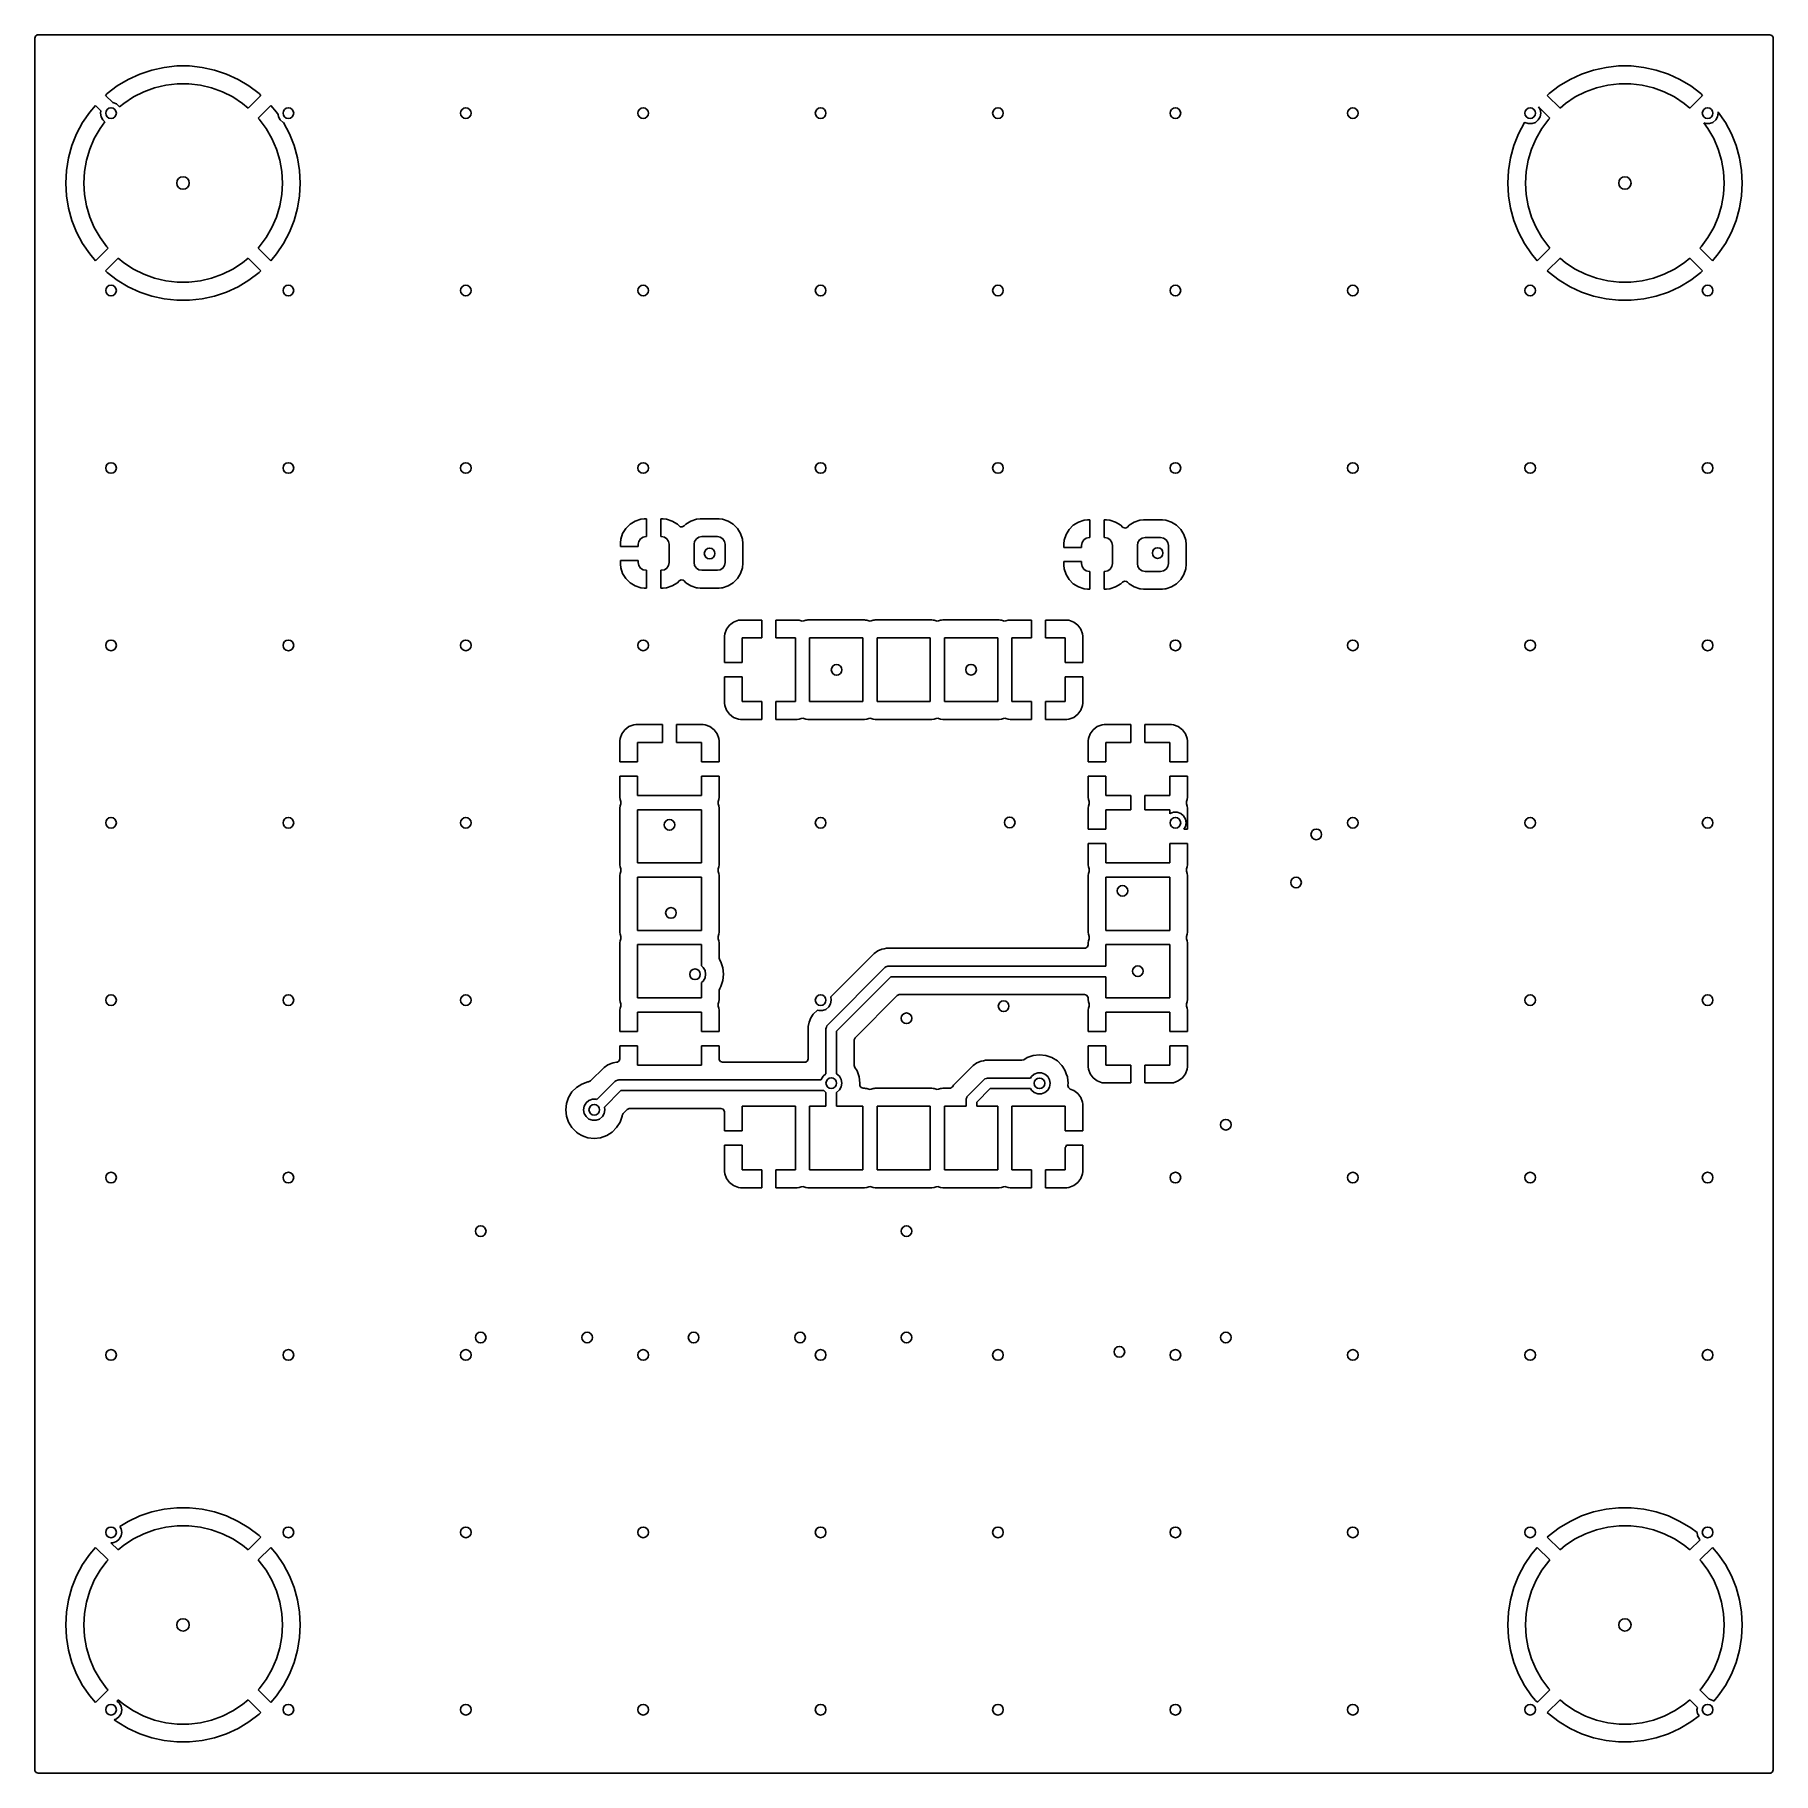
# Model space of a CAD drawing. Extents: x 4.39 to 6.32, y -5.3 to -3.37.
import ezdxf

# ---------------------------------------------------------------- set-up
doc = ezdxf.new("R2010")
doc.units = 0
doc.header["$MEASUREMENT"] = 0
doc.layers.add('BLACK', color=7, linetype='CONTINUOUS')

msp = doc.modelspace()

# ---------------------------------------------------------------- linework, layer by layer
at = {"layer": 'BLACK', "linetype": 'CONTINUOUS'}
for p, q in [((4.3906, -3.3701), (4.3913, -3.3678)), ((4.3906, -3.5307), (4.3906, -3.3701)), ((4.3913, -3.3678), (4.3933, -3.3664)), ((4.3933, -3.3664), (4.3945, -3.3662)), ((4.3945, -3.3662), (6.3158, -3.3662)), ((6.3158, -3.3662), (6.3181, -3.3669)), ((6.3181, -3.3669), (6.3195, -3.3689)), ((6.3195, -3.3689), (6.3197, -3.3701)), ((6.3197, -3.3701), (6.3197, -5.2914)), ((4.507, -3.4098), (4.4942, -3.4158)), ((4.5203, -3.4053), (4.507, -3.4098)), ((4.5341, -3.4023), (4.5203, -3.4053)), ((4.5203, -3.4053), (4.5203, -3.4053)), ((4.5481, -3.4008), (4.5341, -3.4023)), ((4.5622, -3.4008), (4.5481, -3.4008)), ((4.5762, -3.4023), (4.5622, -3.4008)), ((4.5899, -3.4053), (4.5762, -3.4023)), ((4.5762, -3.4023), (4.5762, -3.4023)), ((4.6033, -3.4098), (4.5899, -3.4053)), ((4.6161, -3.4158), (4.6033, -3.4098)), ((6.107, -3.4098), (6.0942, -3.4158)), ((6.1203, -3.4053), (6.107, -3.4098)), ((6.1341, -3.4023), (6.1203, -3.4053)), ((6.1203, -3.4053), (6.1203, -3.4053)), ((6.1481, -3.4008), (6.1341, -3.4023)), ((6.1622, -3.4008), (6.1481, -3.4008)), ((6.1762, -3.4023), (6.1622, -3.4008)), ((6.1899, -3.4053), (6.1762, -3.4023)), ((6.1762, -3.4023), (6.1762, -3.4023)), ((6.2033, -3.4098), (6.1899, -3.4053)), ((6.2161, -3.4158), (6.2033, -3.4098)), ((4.4709, -3.4315), (4.4689, -3.4334)), ((4.4689, -3.4334), (4.4771, -3.4415)), ((4.4821, -3.423), (4.4709, -3.4315)), ((4.4709, -3.4315), (4.4709, -3.4315)), ((4.4942, -3.4158), (4.4821, -3.423)), ((4.4821, -3.423), (4.4821, -3.423)), ((4.5, -3.4352), (4.5115, -3.4295)), ((4.5115, -3.4295), (4.5235, -3.4251)), ((4.5235, -3.4251), (4.536, -3.4221)), ((4.536, -3.4221), (4.5487, -3.4207)), ((4.5487, -3.4207), (4.5615, -3.4207)), ((4.5615, -3.4207), (4.5743, -3.4221)), ((4.5743, -3.4221), (4.5867, -3.4251)), ((4.5867, -3.4251), (4.5988, -3.4295)), ((4.5988, -3.4295), (4.6102, -3.4352)), ((4.6281, -3.423), (4.6161, -3.4158)), ((4.6272, -3.4475), (4.6413, -3.4334)), ((4.6394, -3.4315), (4.6281, -3.423)), ((4.6281, -3.423), (4.6281, -3.423)), ((4.6413, -3.4334), (4.6394, -3.4315)), ((6.0709, -3.4315), (6.0689, -3.4334)), ((6.0689, -3.4334), (6.0831, -3.4475)), ((6.0821, -3.423), (6.0709, -3.4315)), ((6.0709, -3.4315), (6.0709, -3.4315)), ((6.0942, -3.4158), (6.0821, -3.423)), ((6.0821, -3.423), (6.0821, -3.423)), ((6.1, -3.4352), (6.1115, -3.4295)), ((6.1115, -3.4295), (6.1235, -3.4251)), ((6.1235, -3.4251), (6.136, -3.4221)), ((6.136, -3.4221), (6.1487, -3.4207)), ((6.1487, -3.4207), (6.1615, -3.4207)), ((6.1615, -3.4207), (6.1743, -3.4221)), ((6.1743, -3.4221), (6.1867, -3.4251)), ((6.1867, -3.4251), (6.1988, -3.4295)), ((6.1988, -3.4295), (6.2102, -3.4352)), ((6.2281, -3.423), (6.2161, -3.4158)), ((6.2272, -3.4475), (6.2413, -3.4334)), ((6.2394, -3.4315), (6.2281, -3.423)), ((6.2281, -3.423), (6.2281, -3.423)), ((6.2413, -3.4334), (6.2394, -3.4315)), ((4.4515, -3.452), (4.4436, -3.4636)), ((4.4578, -3.4446), (4.4515, -3.452)), ((4.4515, -3.452), (4.4515, -3.452)), ((4.4638, -3.4506), (4.4578, -3.4446)), ((4.4634, -3.4531), (4.4638, -3.4506)), ((4.4771, -3.4415), (4.4772, -3.4415)), ((4.4772, -3.4415), (4.4811, -3.4429)), ((4.4811, -3.4429), (4.4842, -3.4456)), ((4.4842, -3.4456), (4.4846, -3.4462)), ((4.4846, -3.4462), (4.4893, -3.4423)), ((4.4893, -3.4423), (4.5, -3.4352)), ((4.6102, -3.4352), (4.6209, -3.4423)), ((4.6209, -3.4423), (4.6272, -3.4475)), ((4.6524, -3.4446), (4.6384, -3.4586)), ((4.6587, -3.452), (4.6524, -3.4446)), ((4.6605, -3.4546), (4.6587, -3.452)), ((4.6587, -3.452), (4.6587, -3.452)), ((6.0719, -3.4586), (6.0593, -3.4461)), ((6.0593, -3.4461), (6.0611, -3.4491)), ((6.0611, -3.4491), (6.0618, -3.4531)), ((6.0831, -3.4475), (6.0893, -3.4423)), ((6.0893, -3.4423), (6.1, -3.4352)), ((6.2102, -3.4352), (6.2209, -3.4423)), ((6.2209, -3.4423), (6.2272, -3.4475)), ((6.2587, -3.452), (6.2584, -3.4516)), ((6.2584, -3.4516), (6.2587, -3.4531)), ((6.2666, -3.4636), (6.2587, -3.452)), ((6.2587, -3.452), (6.2587, -3.452)), ((4.4436, -3.4636), (4.437, -3.4761)), ((4.4566, -3.4812), (4.463, -3.4701)), ((4.463, -3.4701), (4.4685, -3.4627)), ((4.4641, -3.4572), (4.4634, -3.4531)), ((4.4661, -3.4607), (4.4641, -3.4572)), ((4.4685, -3.4627), (4.4661, -3.4607)), ((4.6384, -3.4586), (4.6396, -3.4599)), ((4.6396, -3.4599), (4.6472, -3.4701)), ((4.6472, -3.4701), (4.6536, -3.4812)), ((4.6609, -3.4572), (4.6605, -3.4546)), ((4.663, -3.4607), (4.6609, -3.4572)), ((4.6661, -3.4634), (4.663, -3.4607)), ((4.6665, -3.4635), (4.6661, -3.4634)), ((4.6666, -3.4636), (4.6665, -3.4635)), ((4.6732, -3.4761), (4.6666, -3.4636)), ((6.0436, -3.4636), (6.037, -3.4761)), ((6.0439, -3.4632), (6.0436, -3.4636)), ((6.0441, -3.4634), (6.0439, -3.4632)), ((6.0479, -3.4648), (6.0441, -3.4634)), ((6.0521, -3.4648), (6.0479, -3.4648)), ((6.0559, -3.4634), (6.0521, -3.4648)), ((6.059, -3.4607), (6.0559, -3.4634)), ((6.0566, -3.4812), (6.063, -3.4701)), ((6.0611, -3.4572), (6.059, -3.4607)), ((6.0618, -3.4531), (6.0611, -3.4572)), ((6.063, -3.4701), (6.0707, -3.4599)), ((6.0707, -3.4599), (6.0719, -3.4586)), ((6.2448, -3.4648), (6.2427, -3.464)), ((6.2427, -3.464), (6.2472, -3.4701)), ((6.2489, -3.4648), (6.2448, -3.4648)), ((6.2472, -3.4701), (6.2536, -3.4812)), ((6.2528, -3.4634), (6.2489, -3.4648)), ((6.2559, -3.4607), (6.2528, -3.4634)), ((6.2579, -3.4572), (6.2559, -3.4607)), ((6.2587, -3.4531), (6.2579, -3.4572)), ((6.2732, -3.4761), (6.2666, -3.4636)), ((4.4318, -3.4892), (4.428, -3.5027)), ((4.437, -3.4761), (4.4318, -3.4892)), ((4.4318, -3.4892), (4.4318, -3.4892)), ((4.4515, -3.493), (4.4566, -3.4812)), ((4.6536, -3.4812), (4.6587, -3.493)), ((4.6784, -3.4892), (4.6732, -3.4761)), ((4.6822, -3.5027), (4.6784, -3.4892)), ((4.6784, -3.4892), (4.6784, -3.4892)), ((6.0318, -3.4892), (6.028, -3.5027)), ((6.037, -3.4761), (6.0318, -3.4892)), ((6.0318, -3.4892), (6.0318, -3.4892)), ((6.0515, -3.493), (6.0566, -3.4812)), ((6.2536, -3.4812), (6.2587, -3.493)), ((6.2784, -3.4892), (6.2732, -3.4761)), ((6.2822, -3.5027), (6.2784, -3.4892)), ((6.2784, -3.4892), (6.2784, -3.4892)), ((4.428, -3.5027), (4.4258, -3.5166)), ((4.4456, -3.5179), (4.4479, -3.5053)), ((4.4479, -3.5053), (4.4515, -3.493)), ((4.6587, -3.493), (4.6624, -3.5053)), ((4.6624, -3.5053), (4.6646, -3.5179)), ((4.6845, -3.5166), (4.6822, -3.5027)), ((6.028, -3.5027), (6.0258, -3.5166)), ((6.0456, -3.5179), (6.0479, -3.5053)), ((6.0479, -3.5053), (6.0515, -3.493)), ((6.2587, -3.493), (6.2624, -3.5053)), ((6.2624, -3.5053), (6.2646, -3.5179)), ((6.2845, -3.5166), (6.2822, -3.5027)), ((4.4258, -3.5166), (4.425, -3.5307)), ((4.4449, -3.5307), (4.4456, -3.5179)), ((4.6646, -3.5179), (4.6654, -3.5307)), ((4.6852, -3.5307), (4.6845, -3.5166)), ((6.0258, -3.5166), (6.025, -3.5307)), ((6.0449, -3.5307), (6.0456, -3.5179)), ((6.2646, -3.5179), (6.2654, -3.5307)), ((6.2852, -3.5307), (6.2845, -3.5166)), ((4.3906, -3.9298), (4.3906, -3.5307)), ((4.425, -3.5307), (4.4258, -3.5448)), ((4.4258, -3.5448), (4.428, -3.5587)), ((4.4456, -3.5435), (4.4449, -3.5307)), ((4.4479, -3.5561), (4.4456, -3.5435)), ((4.6646, -3.5435), (4.6624, -3.5561)), ((4.6654, -3.5307), (4.6646, -3.5435)), ((4.6822, -3.5587), (4.6845, -3.5448)), ((4.6845, -3.5448), (4.6852, -3.5307)), ((6.025, -3.5307), (6.0258, -3.5448)), ((6.0258, -3.5448), (6.028, -3.5587)), ((6.0456, -3.5435), (6.0449, -3.5307)), ((6.0479, -3.5561), (6.0456, -3.5435)), ((6.2646, -3.5435), (6.2624, -3.5561)), ((6.2654, -3.5307), (6.2646, -3.5435)), ((6.2822, -3.5587), (6.2845, -3.5448)), ((6.2845, -3.5448), (6.2852, -3.5307)), ((4.428, -3.5587), (4.4318, -3.5723)), ((4.4515, -3.5684), (4.4479, -3.5561)), ((4.4566, -3.5802), (4.4515, -3.5684)), ((4.6587, -3.5684), (4.6536, -3.5802)), ((4.6624, -3.5561), (4.6587, -3.5684)), ((4.6784, -3.5723), (4.6822, -3.5587)), ((6.028, -3.5587), (6.0318, -3.5723)), ((6.0515, -3.5684), (6.0479, -3.5561)), ((6.0566, -3.5802), (6.0515, -3.5684)), ((6.2587, -3.5684), (6.2536, -3.5802)), ((6.2624, -3.5561), (6.2587, -3.5684)), ((6.2784, -3.5723), (6.2822, -3.5587)), ((4.4318, -3.5723), (4.4318, -3.5723)), ((4.4318, -3.5723), (4.437, -3.5853)), ((4.437, -3.5853), (4.4436, -3.5978)), ((4.463, -3.5913), (4.4566, -3.5802)), ((4.6536, -3.5802), (4.6472, -3.5913)), ((4.6666, -3.5978), (4.6732, -3.5853)), ((4.6732, -3.5853), (4.6784, -3.5723)), ((4.6784, -3.5723), (4.6784, -3.5723)), ((6.0318, -3.5723), (6.0318, -3.5723)), ((6.0318, -3.5723), (6.037, -3.5853)), ((6.037, -3.5853), (6.0436, -3.5978)), ((6.063, -3.5913), (6.0566, -3.5802)), ((6.2536, -3.5802), (6.2472, -3.5913)), ((6.2666, -3.5978), (6.2732, -3.5853)), ((6.2732, -3.5853), (6.2784, -3.5723)), ((6.2784, -3.5723), (6.2784, -3.5723)), ((4.4436, -3.5978), (4.4515, -3.6094)), ((4.4578, -3.6169), (4.4719, -3.6028)), ((4.4707, -3.6016), (4.463, -3.5913)), ((4.4719, -3.6028), (4.4707, -3.6016)), ((4.6396, -3.6016), (4.6384, -3.6028)), ((4.6384, -3.6028), (4.6524, -3.6169)), ((4.6472, -3.5913), (4.6396, -3.6016)), ((4.6587, -3.6094), (4.6666, -3.5978)), ((6.0436, -3.5978), (6.0515, -3.6094)), ((6.0578, -3.6169), (6.0719, -3.6028)), ((6.0707, -3.6016), (6.063, -3.5913)), ((6.0719, -3.6028), (6.0707, -3.6016)), ((6.2396, -3.6016), (6.2384, -3.6028)), ((6.2384, -3.6028), (6.2524, -3.6169)), ((6.2472, -3.5913), (6.2396, -3.6016)), ((6.2587, -3.6094), (6.2666, -3.5978)), ((4.4515, -3.6094), (4.4515, -3.6094)), ((4.4515, -3.6094), (4.4578, -3.6169)), ((4.4831, -3.6139), (4.4689, -3.628)), ((4.4893, -3.6191), (4.4831, -3.6139)), ((4.5, -3.6262), (4.4893, -3.6191)), ((4.5115, -3.6319), (4.5, -3.6262)), ((4.6102, -3.6262), (4.5988, -3.6319)), ((4.6209, -3.6191), (4.6102, -3.6262)), ((4.6272, -3.6139), (4.6209, -3.6191)), ((4.6413, -3.628), (4.6272, -3.6139)), ((4.6524, -3.6169), (4.6587, -3.6094)), ((4.6587, -3.6094), (4.6587, -3.6094)), ((6.0515, -3.6094), (6.0515, -3.6094)), ((6.0515, -3.6094), (6.0578, -3.6169)), ((6.0831, -3.6139), (6.0689, -3.628)), ((6.0893, -3.6191), (6.0831, -3.6139)), ((6.1, -3.6262), (6.0893, -3.6191)), ((6.1115, -3.6319), (6.1, -3.6262)), ((6.2102, -3.6262), (6.1988, -3.6319)), ((6.2209, -3.6191), (6.2102, -3.6262)), ((6.2272, -3.6139), (6.2209, -3.6191)), ((6.2413, -3.628), (6.2272, -3.6139)), ((6.2524, -3.6169), (6.2587, -3.6094)), ((6.2587, -3.6094), (6.2587, -3.6094)), ((4.4689, -3.628), (4.4709, -3.6299)), ((4.4709, -3.6299), (4.4821, -3.6384)), ((4.4821, -3.6384), (4.4821, -3.6384)), ((4.4821, -3.6384), (4.4942, -3.6457)), ((4.4942, -3.6457), (4.507, -3.6516)), ((4.5235, -3.6363), (4.5115, -3.6319)), ((4.536, -3.6393), (4.5235, -3.6363)), ((4.5487, -3.6408), (4.536, -3.6393)), ((4.5615, -3.6408), (4.5487, -3.6408)), ((4.5743, -3.6393), (4.5615, -3.6408)), ((4.5867, -3.6363), (4.5743, -3.6393)), ((4.5988, -3.6319), (4.5867, -3.6363)), ((4.6033, -3.6516), (4.6161, -3.6457)), ((4.6161, -3.6457), (4.6281, -3.6384)), ((4.6281, -3.6384), (4.6394, -3.6299)), ((4.6281, -3.6384), (4.6281, -3.6384)), ((4.6394, -3.6299), (4.6413, -3.628)), ((6.0689, -3.628), (6.0709, -3.6299)), ((6.0709, -3.6299), (6.0821, -3.6384)), ((6.0821, -3.6384), (6.0821, -3.6384)), ((6.0821, -3.6384), (6.0942, -3.6457)), ((6.0942, -3.6457), (6.107, -3.6516)), ((6.1235, -3.6363), (6.1115, -3.6319)), ((6.136, -3.6393), (6.1235, -3.6363)), ((6.1487, -3.6408), (6.136, -3.6393)), ((6.1615, -3.6408), (6.1487, -3.6408)), ((6.1743, -3.6393), (6.1615, -3.6408)), ((6.1867, -3.6363), (6.1743, -3.6393)), ((6.1988, -3.6319), (6.1867, -3.6363)), ((6.2033, -3.6516), (6.2161, -3.6457)), ((6.2161, -3.6457), (6.2281, -3.6384)), ((6.2281, -3.6384), (6.2394, -3.6299)), ((6.2281, -3.6384), (6.2281, -3.6384)), ((6.2394, -3.6299), (6.2413, -3.628)), ((4.507, -3.6516), (4.5203, -3.6561)), ((4.5203, -3.6561), (4.5341, -3.6591)), ((4.5341, -3.6591), (4.5341, -3.6591)), ((4.5341, -3.6591), (4.5481, -3.6606)), ((4.5481, -3.6606), (4.5622, -3.6606)), ((4.5622, -3.6606), (4.5762, -3.6591)), ((4.5762, -3.6591), (4.5899, -3.6561)), ((4.5899, -3.6561), (4.6033, -3.6516)), ((4.5899, -3.6561), (4.5899, -3.6561)), ((6.107, -3.6516), (6.1203, -3.6561)), ((6.1203, -3.6561), (6.1341, -3.6591)), ((6.1341, -3.6591), (6.1341, -3.6591)), ((6.1341, -3.6591), (6.1481, -3.6606)), ((6.1481, -3.6606), (6.1622, -3.6606)), ((6.1622, -3.6606), (6.1762, -3.6591)), ((6.1762, -3.6591), (6.1899, -3.6561)), ((6.1899, -3.6561), (6.2033, -3.6516)), ((6.1899, -3.6561), (6.1899, -3.6561)), ((5.0464, -3.914), (5.0429, -3.9196)), ((5.0511, -3.9093), (5.0464, -3.914)), ((5.0567, -3.9058), (5.0511, -3.9093)), ((5.063, -3.9037), (5.0567, -3.9058)), ((5.0669, -3.9033), (5.063, -3.9037)), ((5.063, -3.9037), (5.063, -3.9037)), ((5.0695, -3.9033), (5.0669, -3.9033)), ((5.0669, -3.9033), (5.0669, -3.9033)), ((5.0695, -3.923), (5.0695, -3.9033)), ((5.0695, -3.9033), (5.0695, -3.9033)), ((5.0879, -3.9033), (5.0852, -3.9033)), ((5.0852, -3.9033), (5.0852, -3.9033)), ((5.0852, -3.9033), (5.0852, -3.923)), ((5.0917, -3.9037), (5.0879, -3.9033)), ((5.098, -3.9058), (5.0917, -3.9037)), ((5.1036, -3.9093), (5.098, -3.9058)), ((5.1056, -3.9112), (5.1036, -3.9093)), ((5.1066, -3.912), (5.1056, -3.9112)), ((5.109, -3.9123), (5.1066, -3.912)), ((5.1111, -3.9112), (5.109, -3.9123)), ((5.1131, -3.9093), (5.1111, -3.9112)), ((5.1187, -3.9058), (5.1131, -3.9093)), ((5.1131, -3.9093), (5.1131, -3.9093)), ((5.1131, -3.9093), (5.1131, -3.9093)), ((5.1131, -3.9093), (5.1131, -3.9093)), ((5.125, -3.9037), (5.1187, -3.9058)), ((5.1187, -3.9058), (5.1187, -3.9058)), ((5.1289, -3.9033), (5.125, -3.9037)), ((5.1499, -3.9033), (5.1289, -3.9033)), ((5.1289, -3.9033), (5.1289, -3.9033)), ((5.1537, -3.9037), (5.1499, -3.9033)), ((5.1499, -3.9033), (5.1499, -3.9033)), ((5.16, -3.9058), (5.1537, -3.9037)), ((5.162, -3.907), (5.16, -3.9058)), ((5.16, -3.9058), (5.16, -3.9058)), ((5.1657, -3.9093), (5.162, -3.907)), ((5.1703, -3.914), (5.1657, -3.9093)), ((5.1738, -3.9196), (5.1703, -3.914)), ((5.5383, -3.9152), (5.5349, -3.9208)), ((5.543, -3.9105), (5.5383, -3.9152)), ((5.5486, -3.907), (5.543, -3.9105)), ((5.5549, -3.9049), (5.5486, -3.907)), ((5.5588, -3.9045), (5.5549, -3.9049)), ((5.5549, -3.9049), (5.5549, -3.9049)), ((5.5614, -3.9045), (5.5588, -3.9045)), ((5.5588, -3.9045), (5.5588, -3.9045)), ((5.5614, -3.9242), (5.5614, -3.9045)), ((5.5614, -3.9045), (5.5614, -3.9045)), ((5.5798, -3.9045), (5.5772, -3.9045)), ((5.5772, -3.9045), (5.5772, -3.9045)), ((5.5772, -3.9045), (5.5772, -3.9242)), ((5.5837, -3.9049), (5.5798, -3.9045)), ((5.5899, -3.907), (5.5837, -3.9049)), ((5.5956, -3.9105), (5.5899, -3.907)), ((5.5975, -3.9124), (5.5956, -3.9105)), ((5.5985, -3.9131), (5.5975, -3.9124)), ((5.6009, -3.9135), (5.5985, -3.9131)), ((5.603, -3.9124), (5.6009, -3.9135)), ((5.605, -3.9105), (5.603, -3.9124)), ((5.6106, -3.907), (5.605, -3.9105)), ((5.605, -3.9105), (5.605, -3.9105)), ((5.605, -3.9105), (5.605, -3.9105)), ((5.605, -3.9105), (5.605, -3.9105)), ((5.6169, -3.9049), (5.6106, -3.907)), ((5.6106, -3.907), (5.6106, -3.907)), ((5.6208, -3.9045), (5.6169, -3.9049)), ((5.6418, -3.9045), (5.6208, -3.9045)), ((5.6208, -3.9045), (5.6208, -3.9045)), ((5.6457, -3.9049), (5.6418, -3.9045)), ((5.6418, -3.9045), (5.6418, -3.9045)), ((5.652, -3.907), (5.6457, -3.9049)), ((5.6557, -3.9093), (5.652, -3.907)), ((5.652, -3.907), (5.652, -3.907)), ((5.6576, -3.9105), (5.6557, -3.9093)), ((5.6623, -3.9151), (5.6576, -3.9105)), ((5.6657, -3.9208), (5.6623, -3.9151)), ((4.3906, -3.9496), (4.3906, -3.9298)), ((5.0408, -3.9259), (5.0405, -3.9298)), ((5.0405, -3.9298), (5.0405, -3.9339)), ((5.0405, -3.9339), (5.0405, -3.9339)), ((5.0405, -3.9339), (5.0601, -3.9339)), ((5.0429, -3.9196), (5.0408, -3.9259)), ((5.0601, -3.9316), (5.0608, -3.9283)), ((5.0601, -3.9339), (5.0601, -3.9316)), ((5.0608, -3.9283), (5.0627, -3.9256)), ((5.0627, -3.9256), (5.0655, -3.9237)), ((5.0655, -3.9237), (5.0687, -3.923)), ((5.0687, -3.923), (5.0695, -3.923)), ((5.0852, -3.923), (5.086, -3.923)), ((5.086, -3.923), (5.0893, -3.9237)), ((5.0893, -3.9237), (5.0921, -3.9256)), ((5.0921, -3.9256), (5.0939, -3.9283)), ((5.0939, -3.9283), (5.0946, -3.9316)), ((5.0946, -3.9316), (5.0946, -3.9518)), ((5.1221, -3.9316), (5.1228, -3.9283)), ((5.1221, -3.9518), (5.1221, -3.9316)), ((5.1228, -3.9283), (5.1247, -3.9256)), ((5.1247, -3.9256), (5.1275, -3.9237)), ((5.1275, -3.9237), (5.1308, -3.923)), ((5.1308, -3.923), (5.148, -3.923)), ((5.148, -3.923), (5.1513, -3.9237)), ((5.1513, -3.9237), (5.1541, -3.9256)), ((5.1541, -3.9256), (5.1559, -3.9283)), ((5.1559, -3.9283), (5.1566, -3.9316)), ((5.1566, -3.9316), (5.1566, -3.9518)), ((5.1759, -3.9259), (5.1738, -3.9196)), ((5.176, -3.9267), (5.1759, -3.9259)), ((5.1763, -3.9298), (5.176, -3.9267)), ((5.1763, -3.9309), (5.1763, -3.9298)), ((5.1763, -3.9508), (5.1763, -3.9309)), ((5.5328, -3.9271), (5.5324, -3.9309)), ((5.5324, -3.9309), (5.5324, -3.935)), ((5.5324, -3.935), (5.5324, -3.935)), ((5.5324, -3.935), (5.5521, -3.935)), ((5.5349, -3.9208), (5.5328, -3.9271)), ((5.5521, -3.9328), (5.5527, -3.9295)), ((5.5521, -3.935), (5.5521, -3.9328)), ((5.5527, -3.9295), (5.5546, -3.9267)), ((5.5546, -3.9267), (5.5574, -3.9249)), ((5.5574, -3.9249), (5.5607, -3.9242)), ((5.5607, -3.9242), (5.5614, -3.9242)), ((5.5772, -3.9242), (5.5779, -3.9242)), ((5.5779, -3.9242), (5.5812, -3.9249)), ((5.5812, -3.9249), (5.584, -3.9267)), ((5.584, -3.9267), (5.5859, -3.9295)), ((5.5859, -3.9295), (5.5865, -3.9328)), ((5.5865, -3.9328), (5.5865, -3.953)), ((5.6141, -3.9328), (5.6147, -3.9295)), ((5.6141, -3.953), (5.6141, -3.9328)), ((5.6147, -3.9295), (5.6166, -3.9267)), ((5.6166, -3.9267), (5.6194, -3.9249)), ((5.6194, -3.9249), (5.6227, -3.9242)), ((5.6227, -3.9242), (5.6399, -3.9242)), ((5.6399, -3.9242), (5.6432, -3.9249)), ((5.6432, -3.9249), (5.646, -3.9267)), ((5.646, -3.9267), (5.6479, -3.9295)), ((5.6479, -3.9295), (5.6485, -3.9328)), ((5.6485, -3.9328), (5.6485, -3.953)), ((5.6678, -3.9271), (5.6657, -3.9208)), ((5.6679, -3.9278), (5.6678, -3.9271)), ((5.6682, -3.9309), (5.6679, -3.9278)), ((5.6682, -3.9402), (5.6682, -3.9309)), ((4.3906, -4.0334), (4.3906, -3.9496)), ((5.0601, -3.9496), (5.0405, -3.9496)), ((5.0405, -3.9496), (5.0405, -3.9496)), ((5.0405, -3.9496), (5.0405, -3.9537)), ((5.0405, -3.9537), (5.0408, -3.9576)), ((5.0601, -3.9518), (5.0601, -3.9496)), ((5.0608, -3.9551), (5.0601, -3.9518)), ((5.0946, -3.9518), (5.0939, -3.9551)), ((5.1228, -3.9551), (5.1221, -3.9518)), ((5.1566, -3.9518), (5.1559, -3.9551)), ((5.176, -3.9564), (5.1763, -3.9537)), ((5.1763, -3.9537), (5.1763, -3.9508)), ((5.5521, -3.9508), (5.5324, -3.9508)), ((5.5324, -3.9508), (5.5324, -3.9508)), ((5.5324, -3.9508), (5.5324, -3.9549)), ((5.5521, -3.953), (5.5521, -3.9508)), ((5.5527, -3.9563), (5.5521, -3.953)), ((5.5865, -3.953), (5.5859, -3.9563)), ((5.6147, -3.9563), (5.6141, -3.953)), ((5.6485, -3.953), (5.6479, -3.9563)), ((5.6683, -3.9407), (5.6682, -3.9402)), ((5.6682, -3.9425), (5.6683, -3.942)), ((5.6682, -3.9549), (5.6682, -3.9425)), ((5.6683, -3.9413), (5.6683, -3.9407)), ((5.6683, -3.942), (5.6683, -3.9413)), ((5.0408, -3.9576), (5.0408, -3.9576)), ((5.0408, -3.9576), (5.0429, -3.9639)), ((5.0429, -3.9639), (5.0464, -3.9695)), ((5.0464, -3.9695), (5.0511, -3.9742)), ((5.0627, -3.9579), (5.0608, -3.9551)), ((5.0655, -3.9598), (5.0627, -3.9579)), ((5.0687, -3.9604), (5.0655, -3.9598)), ((5.0695, -3.9604), (5.0687, -3.9604)), ((5.0695, -3.9801), (5.0695, -3.9604)), ((5.086, -3.9604), (5.0852, -3.9604)), ((5.0852, -3.9604), (5.0852, -3.9801)), ((5.0893, -3.9598), (5.086, -3.9604)), ((5.0921, -3.9579), (5.0893, -3.9598)), ((5.0939, -3.9551), (5.0921, -3.9579)), ((5.1036, -3.9742), (5.1056, -3.9722)), ((5.1056, -3.9722), (5.1077, -3.9711)), ((5.1077, -3.9711), (5.1101, -3.9715)), ((5.1101, -3.9715), (5.1111, -3.9722)), ((5.1111, -3.9722), (5.1131, -3.9742)), ((5.1247, -3.9579), (5.1228, -3.9551)), ((5.1275, -3.9598), (5.1247, -3.9579)), ((5.1308, -3.9604), (5.1275, -3.9598)), ((5.148, -3.9604), (5.1308, -3.9604)), ((5.1513, -3.9598), (5.148, -3.9604)), ((5.1541, -3.9579), (5.1513, -3.9598)), ((5.1559, -3.9551), (5.1541, -3.9579)), ((5.1657, -3.9742), (5.1703, -3.9695)), ((5.1703, -3.9695), (5.1738, -3.9639)), ((5.1738, -3.9639), (5.1759, -3.9576)), ((5.1759, -3.9576), (5.176, -3.9564)), ((5.5324, -3.9549), (5.5328, -3.9588)), ((5.5328, -3.9588), (5.5328, -3.9588)), ((5.5328, -3.9588), (5.5349, -3.965)), ((5.5349, -3.965), (5.5383, -3.9707)), ((5.5383, -3.9707), (5.543, -3.9753)), ((5.5546, -3.9591), (5.5527, -3.9563)), ((5.5574, -3.961), (5.5546, -3.9591)), ((5.5607, -3.9616), (5.5574, -3.961)), ((5.5614, -3.9616), (5.5607, -3.9616)), ((5.5614, -3.9813), (5.5614, -3.9616)), ((5.5779, -3.9616), (5.5772, -3.9616)), ((5.5772, -3.9616), (5.5772, -3.9813)), ((5.5812, -3.961), (5.5779, -3.9616)), ((5.584, -3.9591), (5.5812, -3.961)), ((5.5859, -3.9563), (5.584, -3.9591)), ((5.5956, -3.9753), (5.5975, -3.9734)), ((5.5975, -3.9734), (5.5997, -3.9723)), ((5.5997, -3.9723), (5.6021, -3.9727)), ((5.6021, -3.9727), (5.603, -3.9734)), ((5.603, -3.9734), (5.605, -3.9754)), ((5.6166, -3.9591), (5.6147, -3.9563)), ((5.6194, -3.961), (5.6166, -3.9591)), ((5.6227, -3.9616), (5.6194, -3.961)), ((5.6399, -3.9616), (5.6227, -3.9616)), ((5.6432, -3.961), (5.6399, -3.9616)), ((5.646, -3.9591), (5.6432, -3.961)), ((5.6479, -3.9563), (5.646, -3.9591)), ((5.6576, -3.9754), (5.6623, -3.9707)), ((5.6623, -3.9707), (5.6657, -3.9651)), ((5.6657, -3.9651), (5.6678, -3.9588)), ((5.6678, -3.9588), (5.668, -3.9576)), ((5.668, -3.9576), (5.6682, -3.9549)), ((5.0511, -3.9742), (5.0567, -3.9776)), ((5.0567, -3.9776), (5.063, -3.9797)), ((5.063, -3.9797), (5.0669, -3.9801)), ((5.0669, -3.9801), (5.0695, -3.9801)), ((5.0695, -3.9801), (5.0695, -3.9801)), ((5.0852, -3.9801), (5.0852, -3.9801)), ((5.0852, -3.9801), (5.0879, -3.9801)), ((5.0879, -3.9801), (5.0917, -3.9797)), ((5.0917, -3.9797), (5.098, -3.9776)), ((5.0917, -3.9797), (5.0917, -3.9797)), ((5.098, -3.9776), (5.1036, -3.9742)), ((5.1131, -3.9742), (5.1168, -3.9765)), ((5.1168, -3.9765), (5.1187, -3.9777)), ((5.1187, -3.9777), (5.1187, -3.9777)), ((5.1187, -3.9777), (5.1187, -3.9777)), ((5.1187, -3.9777), (5.125, -3.9797)), ((5.125, -3.9797), (5.1258, -3.9798)), ((5.1258, -3.9798), (5.1289, -3.9801)), ((5.1289, -3.9801), (5.1289, -3.9801)), ((5.1289, -3.9801), (5.1499, -3.9801)), ((5.1499, -3.9801), (5.1527, -3.9798)), ((5.1527, -3.9798), (5.1537, -3.9797)), ((5.1537, -3.9797), (5.16, -3.9777)), ((5.16, -3.9777), (5.1657, -3.9742)), ((5.543, -3.9753), (5.5486, -3.9788)), ((5.5486, -3.9788), (5.5549, -3.9809)), ((5.5549, -3.9809), (5.5588, -3.9813)), ((5.5588, -3.9813), (5.5614, -3.9813)), ((5.5614, -3.9813), (5.5614, -3.9813)), ((5.5772, -3.9813), (5.5772, -3.9813)), ((5.5772, -3.9813), (5.5798, -3.9813)), ((5.5798, -3.9813), (5.5837, -3.9809)), ((5.5837, -3.9809), (5.5899, -3.9788)), ((5.5837, -3.9809), (5.5837, -3.9809)), ((5.5899, -3.9788), (5.5956, -3.9753)), ((5.605, -3.9754), (5.6087, -3.9776)), ((5.6087, -3.9776), (5.6106, -3.9788)), ((5.6106, -3.9788), (5.6106, -3.9788)), ((5.6106, -3.9788), (5.6106, -3.9788)), ((5.6106, -3.9788), (5.6169, -3.9809)), ((5.6169, -3.9809), (5.6177, -3.981)), ((5.6177, -3.981), (5.6208, -3.9813)), ((5.6208, -3.9813), (5.6208, -3.9813)), ((5.6208, -3.9813), (5.6418, -3.9813)), ((5.6418, -3.9813), (5.6446, -3.981)), ((5.6446, -3.981), (5.6457, -3.9809)), ((5.6457, -3.9809), (5.652, -3.9788)), ((5.652, -3.9788), (5.6576, -3.9754)), ((5.1562, -4.031), (5.1559, -4.0334)), ((5.1581, -4.0257), (5.1562, -4.031)), ((5.1562, -4.031), (5.1562, -4.031)), ((5.1615, -4.0212), (5.1581, -4.0257)), ((5.1581, -4.0257), (5.1581, -4.0257)), ((5.1661, -4.0178), (5.1615, -4.0212)), ((5.1615, -4.0212), (5.1615, -4.0212)), ((5.1714, -4.0158), (5.1661, -4.0178)), ((5.1661, -4.0178), (5.1661, -4.0178)), ((5.1737, -4.0156), (5.1714, -4.0158)), ((5.1714, -4.0158), (5.1714, -4.0158)), ((5.1972, -4.0156), (5.1737, -4.0156)), ((5.1972, -4.0352), (5.1972, -4.0156)), ((5.1972, -4.0156), (5.1972, -4.0156)), ((5.2365, -4.0156), (5.213, -4.0156)), ((5.213, -4.0156), (5.213, -4.0156)), ((5.213, -4.0156), (5.213, -4.0352)), ((5.2389, -4.0158), (5.2365, -4.0156)), ((5.2411, -4.0166), (5.2389, -4.0158)), ((5.2389, -4.0158), (5.2389, -4.0158)), ((5.2414, -4.0167), (5.2411, -4.0166)), ((5.2439, -4.0166), (5.2414, -4.0167)), ((5.2462, -4.0158), (5.2439, -4.0166)), ((5.2473, -4.0157), (5.2462, -4.0158)), ((5.2462, -4.0158), (5.2462, -4.0158)), ((5.2485, -4.0155), (5.2473, -4.0157)), ((5.3113, -4.0155), (5.2485, -4.0155)), ((5.2485, -4.0155), (5.2485, -4.0155)), ((5.2485, -4.0155), (5.2485, -4.0155)), ((5.3125, -4.0157), (5.3113, -4.0155)), ((5.3113, -4.0155), (5.3113, -4.0155)), ((5.3137, -4.0158), (5.3125, -4.0157)), ((5.316, -4.0166), (5.3137, -4.0158)), ((5.3137, -4.0158), (5.3137, -4.0158)), ((5.3137, -4.0158), (5.3137, -4.0158)), ((5.3163, -4.0167), (5.316, -4.0166)), ((5.3187, -4.0166), (5.3163, -4.0167)), ((5.321, -4.0158), (5.3187, -4.0166)), ((5.3221, -4.0157), (5.321, -4.0158)), ((5.3233, -4.0155), (5.3221, -4.0157)), ((5.3861, -4.0155), (5.3233, -4.0155)), ((5.3233, -4.0155), (5.3233, -4.0155)), ((5.3233, -4.0155), (5.3233, -4.0155)), ((5.3873, -4.0157), (5.3861, -4.0155)), ((5.3861, -4.0155), (5.3861, -4.0155)), ((5.3885, -4.0158), (5.3873, -4.0157)), ((5.3908, -4.0166), (5.3885, -4.0158)), ((5.3885, -4.0158), (5.3885, -4.0158)), ((5.3885, -4.0158), (5.3885, -4.0158)), ((5.3911, -4.0167), (5.3908, -4.0166)), ((5.3935, -4.0166), (5.3911, -4.0167)), ((5.3958, -4.0158), (5.3935, -4.0166)), ((5.3969, -4.0157), (5.3958, -4.0158)), ((5.3981, -4.0155), (5.3969, -4.0157)), ((5.4609, -4.0155), (5.3981, -4.0155)), ((5.3981, -4.0155), (5.3981, -4.0155)), ((5.3981, -4.0155), (5.3981, -4.0155)), ((5.4621, -4.0157), (5.4609, -4.0155)), ((5.4609, -4.0155), (5.4609, -4.0155)), ((5.4633, -4.0158), (5.4621, -4.0157)), ((5.4656, -4.0166), (5.4633, -4.0158)), ((5.4633, -4.0158), (5.4633, -4.0158)), ((5.4633, -4.0158), (5.4633, -4.0158)), ((5.4633, -4.0158), (5.4633, -4.0158)), ((5.4659, -4.0167), (5.4656, -4.0166)), ((5.4683, -4.0166), (5.4659, -4.0167)), ((5.4706, -4.0158), (5.4683, -4.0166)), ((5.4729, -4.0156), (5.4706, -4.0158)), ((5.4706, -4.0158), (5.4706, -4.0158)), ((5.4965, -4.0156), (5.4729, -4.0156)), ((5.4965, -4.0352), (5.4965, -4.0156)), ((5.4965, -4.0156), (5.4965, -4.0156)), ((5.5357, -4.0156), (5.5122, -4.0156)), ((5.5122, -4.0156), (5.5122, -4.0156)), ((5.5122, -4.0156), (5.5122, -4.0352)), ((5.5381, -4.0158), (5.5357, -4.0156)), ((5.5434, -4.0178), (5.5381, -4.0158)), ((5.5381, -4.0158), (5.5381, -4.0158)), ((5.5479, -4.0212), (5.5434, -4.0178)), ((5.5434, -4.0178), (5.5434, -4.0178)), ((5.5513, -4.0257), (5.5479, -4.0212)), ((5.5479, -4.0212), (5.5479, -4.0212)), ((5.5533, -4.031), (5.5513, -4.0257)), ((5.5513, -4.0257), (5.5513, -4.0257)), ((5.5535, -4.0334), (5.5533, -4.031)), ((5.5533, -4.031), (5.5533, -4.031)), ((4.3906, -4.108), (4.3906, -4.0334)), ((5.1559, -4.0334), (5.1559, -4.0628)), ((5.1756, -4.0628), (5.1756, -4.0352)), ((5.1756, -4.0352), (5.1972, -4.0352)), ((5.213, -4.0352), (5.2346, -4.0352)), ((5.2346, -4.0352), (5.2346, -4.1061)), ((5.2504, -4.1061), (5.2504, -4.0352)), ((5.2504, -4.0352), (5.3094, -4.0352)), ((5.3094, -4.0352), (5.3094, -4.1061)), ((5.3252, -4.1061), (5.3252, -4.0352)), ((5.3252, -4.0352), (5.3843, -4.0352)), ((5.3843, -4.0352), (5.3843, -4.1061)), ((5.4, -4.1061), (5.4, -4.0352)), ((5.4, -4.0352), (5.4591, -4.0352)), ((5.4591, -4.0352), (5.4591, -4.1061)), ((5.4748, -4.1061), (5.4748, -4.0352)), ((5.4748, -4.0352), (5.4965, -4.0352)), ((5.5122, -4.0352), (5.5339, -4.0352)), ((5.5339, -4.0352), (5.5339, -4.0628)), ((5.5535, -4.0628), (5.5535, -4.0334)), ((5.1559, -4.0628), (5.1559, -4.0628)), ((5.1559, -4.0628), (5.1756, -4.0628)), ((5.5339, -4.0628), (5.5535, -4.0628)), ((5.5535, -4.0628), (5.5535, -4.0628)), ((5.1756, -4.0785), (5.1559, -4.0785)), ((5.1559, -4.0785), (5.1559, -4.0785)), ((5.1559, -4.0785), (5.1559, -4.108)), ((5.1756, -4.1061), (5.1756, -4.0785)), ((5.5535, -4.0785), (5.5339, -4.0785)), ((5.5339, -4.0785), (5.5339, -4.1061)), ((5.5535, -4.108), (5.5535, -4.0785)), ((5.5535, -4.0785), (5.5535, -4.0785)), ((4.3906, -4.1495), (4.3906, -4.108)), ((5.1559, -4.108), (5.1559, -4.108)), ((5.1559, -4.108), (5.1562, -4.1103)), ((5.1972, -4.1061), (5.1756, -4.1061)), ((5.1972, -4.1258), (5.1972, -4.1061)), ((5.2346, -4.1061), (5.213, -4.1061)), ((5.213, -4.1061), (5.213, -4.1258)), ((5.3094, -4.1061), (5.2504, -4.1061)), ((5.3843, -4.1061), (5.3252, -4.1061)), ((5.4591, -4.1061), (5.4, -4.1061)), ((5.4965, -4.1061), (5.4748, -4.1061)), ((5.4965, -4.1258), (5.4965, -4.1061)), ((5.5339, -4.1061), (5.5122, -4.1061)), ((5.5122, -4.1061), (5.5122, -4.1258)), ((5.5533, -4.1103), (5.5535, -4.108)), ((5.1562, -4.1103), (5.1562, -4.1103)), ((5.1562, -4.1103), (5.1581, -4.1156)), ((5.1581, -4.1156), (5.1581, -4.1156)), ((5.1581, -4.1156), (5.1615, -4.1202)), ((5.1615, -4.1202), (5.1615, -4.1202)), ((5.1615, -4.1202), (5.1661, -4.1236)), ((5.1661, -4.1236), (5.1661, -4.1236)), ((5.1661, -4.1236), (5.1714, -4.1255)), ((5.1714, -4.1255), (5.1714, -4.1255)), ((5.1714, -4.1255), (5.1737, -4.1258)), ((5.1737, -4.1258), (5.1972, -4.1258)), ((5.1972, -4.1258), (5.1972, -4.1258)), ((5.213, -4.1258), (5.213, -4.1258)), ((5.213, -4.1258), (5.2365, -4.1258)), ((5.2365, -4.1258), (5.2389, -4.1255)), ((5.2389, -4.1255), (5.2411, -4.1247)), ((5.2411, -4.1247), (5.2435, -4.1246)), ((5.2435, -4.1246), (5.2439, -4.1247)), ((5.2439, -4.1247), (5.2462, -4.1256)), ((5.2462, -4.1256), (5.2485, -4.1258)), ((5.2485, -4.1258), (5.3113, -4.1258)), ((5.3113, -4.1258), (5.3137, -4.1256)), ((5.3137, -4.1256), (5.316, -4.1247)), ((5.316, -4.1247), (5.3184, -4.1246)), ((5.3184, -4.1246), (5.3187, -4.1247)), ((5.3187, -4.1247), (5.321, -4.1256)), ((5.321, -4.1256), (5.3233, -4.1258)), ((5.3233, -4.1258), (5.3861, -4.1258)), ((5.3861, -4.1258), (5.3885, -4.1256)), ((5.3885, -4.1256), (5.3908, -4.1247)), ((5.3908, -4.1247), (5.3932, -4.1246)), ((5.3932, -4.1246), (5.3935, -4.1247)), ((5.3935, -4.1247), (5.3958, -4.1256)), ((5.3958, -4.1256), (5.3981, -4.1258)), ((5.3981, -4.1258), (5.4609, -4.1258)), ((5.4609, -4.1258), (5.4633, -4.1256)), ((5.4633, -4.1256), (5.4656, -4.1247)), ((5.4656, -4.1247), (5.468, -4.1246)), ((5.468, -4.1246), (5.4683, -4.1247)), ((5.4683, -4.1247), (5.4706, -4.1255)), ((5.4706, -4.1255), (5.4706, -4.1255)), ((5.4706, -4.1255), (5.4729, -4.1258)), ((5.4729, -4.1258), (5.4965, -4.1258)), ((5.4965, -4.1258), (5.4965, -4.1258)), ((5.5122, -4.1258), (5.5122, -4.1258)), ((5.5122, -4.1258), (5.5357, -4.1258)), ((5.5357, -4.1258), (5.5381, -4.1255)), ((5.5381, -4.1255), (5.5434, -4.1236)), ((5.5381, -4.1255), (5.5381, -4.1255)), ((5.5434, -4.1236), (5.5479, -4.1202)), ((5.5434, -4.1236), (5.5434, -4.1236)), ((5.5479, -4.1202), (5.5513, -4.1156)), ((5.5479, -4.1202), (5.5479, -4.1202)), ((5.5513, -4.1156), (5.5533, -4.1103)), ((5.5513, -4.1156), (5.5513, -4.1156)), ((5.5533, -4.1103), (5.5533, -4.1103)), ((5.04, -4.1472), (5.0398, -4.1495)), ((5.042, -4.1418), (5.04, -4.1472)), ((5.04, -4.1472), (5.04, -4.1472)), ((5.0454, -4.1373), (5.042, -4.1418)), ((5.042, -4.1418), (5.042, -4.1418)), ((5.0499, -4.1339), (5.0454, -4.1373)), ((5.0454, -4.1373), (5.0454, -4.1373)), ((5.0552, -4.1319), (5.0499, -4.1339)), ((5.0499, -4.1339), (5.0499, -4.1339)), ((5.0576, -4.1317), (5.0552, -4.1319)), ((5.0552, -4.1319), (5.0552, -4.1319)), ((5.087, -4.1317), (5.0576, -4.1317)), ((5.087, -4.1514), (5.087, -4.1317)), ((5.087, -4.1317), (5.087, -4.1317)), ((5.1322, -4.1317), (5.1028, -4.1317)), ((5.1028, -4.1317), (5.1028, -4.1317)), ((5.1028, -4.1317), (5.1028, -4.1514)), ((5.1345, -4.1319), (5.1322, -4.1317)), ((5.1398, -4.1339), (5.1345, -4.1319)), ((5.1345, -4.1319), (5.1345, -4.1319)), ((5.1444, -4.1373), (5.1398, -4.1339)), ((5.1398, -4.1339), (5.1398, -4.1339)), ((5.1478, -4.1418), (5.1444, -4.1373)), ((5.1444, -4.1373), (5.1444, -4.1373)), ((5.1497, -4.1472), (5.1478, -4.1418)), ((5.1478, -4.1418), (5.1478, -4.1418)), ((5.15, -4.1495), (5.1497, -4.1472)), ((5.1497, -4.1472), (5.1497, -4.1472)), ((5.5597, -4.1472), (5.5594, -4.1495)), ((5.5617, -4.1418), (5.5597, -4.1472)), ((5.5597, -4.1472), (5.5597, -4.1472)), ((5.5651, -4.1373), (5.5617, -4.1418)), ((5.5617, -4.1418), (5.5617, -4.1418)), ((5.5696, -4.1339), (5.5651, -4.1373)), ((5.5651, -4.1373), (5.5651, -4.1373)), ((5.5749, -4.1319), (5.5696, -4.1339)), ((5.5696, -4.1339), (5.5696, -4.1339)), ((5.5773, -4.1317), (5.5749, -4.1319)), ((5.5749, -4.1319), (5.5749, -4.1319)), ((5.6067, -4.1317), (5.5773, -4.1317)), ((5.6067, -4.1514), (5.6067, -4.1317)), ((5.6067, -4.1317), (5.6067, -4.1317)), ((5.6519, -4.1317), (5.6224, -4.1317)), ((5.6224, -4.1317), (5.6224, -4.1317)), ((5.6224, -4.1317), (5.6224, -4.1514)), ((5.6542, -4.1319), (5.6519, -4.1317)), ((5.6595, -4.1339), (5.6542, -4.1319)), ((5.6542, -4.1319), (5.6542, -4.1319)), ((5.6641, -4.1373), (5.6595, -4.1339)), ((5.6595, -4.1339), (5.6595, -4.1339)), ((5.6675, -4.1418), (5.6641, -4.1373)), ((5.6641, -4.1373), (5.6641, -4.1373)), ((5.6694, -4.1472), (5.6675, -4.1418)), ((5.6675, -4.1418), (5.6675, -4.1418)), ((5.6697, -4.1495), (5.6694, -4.1472)), ((5.6694, -4.1472), (5.6694, -4.1472)), ((4.3906, -4.2243), (4.3906, -4.1495)), ((5.0398, -4.1495), (5.0398, -4.173)), ((5.0594, -4.173), (5.0594, -4.1514)), ((5.0594, -4.1514), (5.087, -4.1514)), ((5.1028, -4.1514), (5.1303, -4.1514)), ((5.1303, -4.1514), (5.1303, -4.173)), ((5.15, -4.173), (5.15, -4.1495)), ((5.5594, -4.1495), (5.5594, -4.173)), ((5.5791, -4.173), (5.5791, -4.1514)), ((5.5791, -4.1514), (5.6067, -4.1514)), ((5.6224, -4.1514), (5.65, -4.1514)), ((5.65, -4.1514), (5.65, -4.173)), ((5.6697, -4.173), (5.6697, -4.1495)), ((5.0398, -4.173), (5.0398, -4.173)), ((5.0398, -4.173), (5.0594, -4.173)), ((5.1303, -4.173), (5.15, -4.173)), ((5.15, -4.173), (5.15, -4.173)), ((5.5594, -4.173), (5.5594, -4.173)), ((5.5594, -4.173), (5.5791, -4.173)), ((5.65, -4.173), (5.6697, -4.173)), ((5.6697, -4.173), (5.6697, -4.173)), ((5.0594, -4.1888), (5.0398, -4.1888)), ((5.0398, -4.1888), (5.0398, -4.1888)), ((5.0398, -4.1888), (5.0398, -4.2123)), ((5.0594, -4.2104), (5.0594, -4.1888)), ((5.15, -4.1888), (5.1303, -4.1888)), ((5.1303, -4.1888), (5.1303, -4.2104)), ((5.15, -4.2123), (5.15, -4.1888)), ((5.15, -4.1888), (5.15, -4.1888)), ((5.5791, -4.1888), (5.5594, -4.1888)), ((5.5594, -4.1888), (5.5594, -4.1888)), ((5.5594, -4.1888), (5.5594, -4.2123)), ((5.5791, -4.2104), (5.5791, -4.1888)), ((5.6697, -4.1888), (5.65, -4.1888)), ((5.65, -4.1888), (5.65, -4.2104)), ((5.6697, -4.2123), (5.6697, -4.1888)), ((5.6697, -4.1888), (5.6697, -4.1888)), ((4.3906, -4.5591), (4.3906, -4.2243)), ((5.04, -4.2219), (5.0397, -4.2243)), ((5.0397, -4.2243), (5.0397, -4.2871)), ((5.0398, -4.2123), (5.0398, -4.2123)), ((5.0398, -4.2123), (5.04, -4.2147)), ((5.04, -4.2147), (5.04, -4.2147)), ((5.04, -4.2147), (5.0409, -4.2169)), ((5.0408, -4.2197), (5.04, -4.2219)), ((5.04, -4.2219), (5.04, -4.2219)), ((5.0409, -4.2196), (5.0408, -4.2197)), ((5.0409, -4.2169), (5.041, -4.2193)), ((5.041, -4.2193), (5.0409, -4.2196)), ((5.1303, -4.2104), (5.0594, -4.2104)), ((5.1488, -4.2172), (5.1489, -4.2169)), ((5.1489, -4.2196), (5.1488, -4.2172)), ((5.1489, -4.2169), (5.1497, -4.2147)), ((5.1498, -4.2219), (5.1489, -4.2196)), ((5.1497, -4.2147), (5.15, -4.2123)), ((5.15, -4.2243), (5.1498, -4.2219)), ((5.15, -4.2871), (5.15, -4.2243)), ((5.5594, -4.2123), (5.5594, -4.2123)), ((5.5594, -4.2123), (5.5597, -4.2147)), ((5.5597, -4.222), (5.5594, -4.2243)), ((5.5594, -4.2243), (5.5594, -4.2478)), ((5.5597, -4.2147), (5.5597, -4.2147)), ((5.5597, -4.2147), (5.5606, -4.2169)), ((5.5606, -4.2197), (5.5597, -4.222)), ((5.5597, -4.222), (5.5597, -4.222)), ((5.5606, -4.2169), (5.5607, -4.2194)), ((5.5607, -4.2194), (5.5606, -4.2197)), ((5.6067, -4.2104), (5.5791, -4.2104)), ((5.6067, -4.2262), (5.6067, -4.2104)), ((5.65, -4.2104), (5.6224, -4.2104)), ((5.6224, -4.2104), (5.6224, -4.2262)), ((5.6685, -4.2173), (5.6686, -4.2169)), ((5.6686, -4.2197), (5.6685, -4.2173)), ((5.6686, -4.2169), (5.6694, -4.2147)), ((5.6694, -4.222), (5.6686, -4.2197)), ((5.6694, -4.2147), (5.6697, -4.2123)), ((5.6694, -4.2147), (5.6694, -4.2147)), ((5.6697, -4.2243), (5.6694, -4.222)), ((5.6694, -4.222), (5.6694, -4.222)), ((5.6697, -4.2478), (5.6697, -4.2243)), ((5.0594, -4.2852), (5.0594, -4.2262)), ((5.0594, -4.2262), (5.1303, -4.2262)), ((5.1303, -4.2262), (5.1303, -4.2852)), ((5.5791, -4.2478), (5.5791, -4.2262)), ((5.5791, -4.2262), (5.6067, -4.2262)), ((5.6224, -4.2262), (5.65, -4.2262)), ((5.65, -4.2262), (5.65, -4.2307)), ((5.65, -4.2307), (5.6504, -4.2303)), ((5.6504, -4.2303), (5.6542, -4.2289)), ((5.6542, -4.2289), (5.6584, -4.2289)), ((5.6584, -4.2289), (5.6622, -4.2303)), ((5.6622, -4.2303), (5.6653, -4.233)), ((5.6653, -4.233), (5.6674, -4.2365)), ((5.6674, -4.2365), (5.6681, -4.2406)), ((5.6681, -4.2406), (5.6674, -4.2446)), ((5.5594, -4.2478), (5.5594, -4.2478)), ((5.5594, -4.2478), (5.5791, -4.2478)), ((5.6674, -4.2446), (5.6655, -4.2478)), ((5.6655, -4.2478), (5.6697, -4.2478)), ((5.6697, -4.2478), (5.6697, -4.2478)), ((5.5791, -4.2636), (5.5594, -4.2636)), ((5.5594, -4.2636), (5.5594, -4.2636)), ((5.5594, -4.2636), (5.5594, -4.2871)), ((5.5791, -4.2852), (5.5791, -4.2636)), ((5.6697, -4.2636), (5.65, -4.2636)), ((5.65, -4.2636), (5.65, -4.2852)), ((5.6697, -4.2871), (5.6697, -4.2636)), ((5.6697, -4.2636), (5.6697, -4.2636)), ((5.0397, -4.2871), (5.0397, -4.2871)), ((5.0397, -4.2871), (5.04, -4.2895)), ((5.04, -4.2968), (5.0397, -4.2991)), ((5.0397, -4.2991), (5.0397, -4.3619)), ((5.04, -4.2895), (5.0408, -4.2917)), ((5.0408, -4.2945), (5.04, -4.2968)), ((5.04, -4.2968), (5.04, -4.2968)), ((5.0408, -4.2917), (5.041, -4.2942)), ((5.041, -4.2942), (5.0408, -4.2945)), ((5.1303, -4.2852), (5.0594, -4.2852)), ((5.0594, -4.36), (5.0594, -4.301)), ((5.0594, -4.301), (5.1303, -4.301)), ((5.1303, -4.301), (5.1303, -4.36)), ((5.1488, -4.2921), (5.1489, -4.2917)), ((5.1489, -4.2945), (5.1488, -4.2921)), ((5.1489, -4.2917), (5.1498, -4.2895)), ((5.1498, -4.2968), (5.1489, -4.2945)), ((5.1498, -4.2895), (5.15, -4.2871)), ((5.15, -4.2991), (5.1498, -4.2968)), ((5.15, -4.3619), (5.15, -4.2991)), ((5.5594, -4.2871), (5.5594, -4.2871)), ((5.5594, -4.2871), (5.5597, -4.2895)), ((5.5597, -4.2968), (5.5594, -4.2991)), ((5.5594, -4.2991), (5.5594, -4.3619)), ((5.5597, -4.2895), (5.5597, -4.2895)), ((5.5597, -4.2895), (5.5605, -4.2917)), ((5.5605, -4.2945), (5.5597, -4.2968)), ((5.5597, -4.2968), (5.5597, -4.2968)), ((5.5605, -4.2917), (5.5606, -4.2941)), ((5.5606, -4.2941), (5.5605, -4.2944)), ((5.5605, -4.2944), (5.5605, -4.2945)), ((5.65, -4.2852), (5.5791, -4.2852)), ((5.5791, -4.36), (5.5791, -4.301)), ((5.5791, -4.301), (5.65, -4.301)), ((5.65, -4.301), (5.65, -4.36)), ((5.6685, -4.292), (5.6686, -4.2917)), ((5.6686, -4.2944), (5.6685, -4.292)), ((5.6686, -4.2917), (5.6694, -4.2895)), ((5.6695, -4.2968), (5.6686, -4.2944)), ((5.6694, -4.2895), (5.6697, -4.2871)), ((5.6697, -4.2991), (5.6695, -4.2968)), ((5.6697, -4.3619), (5.6697, -4.2991)), ((5.0397, -4.3619), (5.0397, -4.3619)), ((5.0397, -4.3619), (5.04, -4.3643)), ((5.04, -4.3716), (5.0397, -4.3739)), ((5.0397, -4.3739), (5.0397, -4.4367)), ((5.04, -4.3643), (5.0408, -4.3666)), ((5.0408, -4.3693), (5.04, -4.3716)), ((5.04, -4.3716), (5.04, -4.3716)), ((5.0408, -4.3666), (5.041, -4.369)), ((5.041, -4.369), (5.0408, -4.3693)), ((5.1303, -4.36), (5.0594, -4.36)), ((5.0594, -4.4348), (5.0594, -4.3758)), ((5.0594, -4.3758), (5.1303, -4.3758)), ((5.1303, -4.3758), (5.1303, -4.3994)), ((5.1488, -4.3669), (5.1489, -4.3666)), ((5.1489, -4.3693), (5.1488, -4.3669)), ((5.1489, -4.3666), (5.1498, -4.3643)), ((5.1498, -4.3716), (5.1489, -4.3693)), ((5.1498, -4.3643), (5.15, -4.3619)), ((5.15, -4.3739), (5.1498, -4.3716)), ((5.15, -4.3909), (5.15, -4.3739)), ((5.15, -4.3739), (5.15, -4.3739)), ((5.5587, -4.3783), (5.5567, -4.3797)), ((5.5594, -4.376), (5.5587, -4.3783)), ((5.5594, -4.3619), (5.5594, -4.3619)), ((5.5594, -4.3619), (5.5597, -4.3643)), ((5.5597, -4.3716), (5.5594, -4.3739)), ((5.5594, -4.3739), (5.5594, -4.376)), ((5.5597, -4.3643), (5.5605, -4.3666)), ((5.5605, -4.3693), (5.5597, -4.3716)), ((5.5597, -4.3716), (5.5597, -4.3716)), ((5.5605, -4.3666), (5.5606, -4.369)), ((5.5606, -4.369), (5.5605, -4.3693)), ((5.65, -4.36), (5.5791, -4.36)), ((5.5791, -4.3996), (5.5791, -4.3758)), ((5.5791, -4.3758), (5.65, -4.3758)), ((5.65, -4.3758), (5.65, -4.4348)), ((5.6685, -4.3669), (5.6686, -4.3666)), ((5.6686, -4.3693), (5.6685, -4.3669)), ((5.6686, -4.3666), (5.6695, -4.3643)), ((5.6695, -4.3716), (5.6686, -4.3693)), ((5.6695, -4.3643), (5.6697, -4.3619)), ((5.6697, -4.3739), (5.6695, -4.3716)), ((5.6697, -4.4367), (5.6697, -4.3739)), ((5.1506, -4.393), (5.15, -4.3909)), ((5.1518, -4.3949), (5.1506, -4.393)), ((5.1541, -4.4016), (5.1518, -4.3949)), ((5.1518, -4.3949), (5.1518, -4.3949)), ((5.3219, -4.3856), (5.2738, -4.4337)), ((5.3261, -4.3828), (5.3219, -4.3856)), ((5.3307, -4.3809), (5.3261, -4.3828)), ((5.3332, -4.3804), (5.3307, -4.3809)), ((5.3307, -4.3809), (5.3307, -4.3809)), ((5.3307, -4.3809), (5.3307, -4.3809)), ((5.3357, -4.3799), (5.3332, -4.3804)), ((5.5555, -4.3799), (5.3357, -4.3799)), ((5.5567, -4.3797), (5.5555, -4.3799)), ((5.1303, -4.3994), (5.1323, -4.4011)), ((5.1323, -4.4163), (5.1303, -4.4179)), ((5.1323, -4.4011), (5.1343, -4.4046)), ((5.1343, -4.4127), (5.1323, -4.4163)), ((5.1343, -4.4046), (5.135, -4.4087)), ((5.135, -4.4087), (5.1343, -4.4127)), ((5.1518, -4.4224), (5.1541, -4.4157)), ((5.1549, -4.4087), (5.1541, -4.4016)), ((5.1541, -4.4157), (5.1549, -4.4087)), ((5.2702, -4.4651), (5.334, -4.4013)), ((5.3406, -4.4114), (5.2803, -4.4717)), ((5.334, -4.4013), (5.3349, -4.4006)), ((5.3349, -4.4006), (5.3362, -4.4001)), ((5.3362, -4.4001), (5.337, -4.3997)), ((5.337, -4.3997), (5.3382, -4.3996)), ((5.3382, -4.3996), (5.5791, -4.3996)), ((5.5791, -4.4114), (5.3406, -4.4114)), ((5.5791, -4.4348), (5.5791, -4.4114)), ((5.0397, -4.4367), (5.0397, -4.4367)), ((5.0397, -4.4367), (5.04, -4.4391)), ((5.1303, -4.4348), (5.0594, -4.4348)), ((5.1303, -4.4179), (5.1303, -4.4348)), ((5.1498, -4.4391), (5.15, -4.4367)), ((5.15, -4.4264), (5.1506, -4.4243)), ((5.15, -4.4367), (5.15, -4.4264)), ((5.1506, -4.4243), (5.1518, -4.4224)), ((5.2738, -4.4337), (5.2744, -4.4374)), ((5.3012, -4.4788), (5.3477, -4.4323)), ((5.3477, -4.4323), (5.3498, -4.4312)), ((5.3498, -4.4312), (5.3504, -4.4311)), ((5.3504, -4.4311), (5.5555, -4.4311)), ((5.5555, -4.4311), (5.5578, -4.4319)), ((5.5578, -4.4319), (5.5592, -4.4338)), ((5.5592, -4.4338), (5.5594, -4.435)), ((5.5594, -4.435), (5.5594, -4.4367)), ((5.5594, -4.4367), (5.5597, -4.4391)), ((5.65, -4.4348), (5.5791, -4.4348)), ((5.6695, -4.4391), (5.6697, -4.4367)), ((5.04, -4.4464), (5.0398, -4.4487)), ((5.0398, -4.4487), (5.0398, -4.4722)), ((5.04, -4.4391), (5.04, -4.4391)), ((5.04, -4.4391), (5.0409, -4.4414)), ((5.0409, -4.4441), (5.04, -4.4464)), ((5.04, -4.4464), (5.04, -4.4464)), ((5.0409, -4.4414), (5.041, -4.4438)), ((5.041, -4.4438), (5.0409, -4.4441)), ((5.0594, -4.4722), (5.0594, -4.4506)), ((5.0594, -4.4506), (5.1303, -4.4506)), ((5.1303, -4.4506), (5.1303, -4.4722)), ((5.1488, -4.4417), (5.1489, -4.4414)), ((5.1489, -4.4441), (5.1488, -4.4417)), ((5.1489, -4.4414), (5.1498, -4.4391)), ((5.1497, -4.4464), (5.1489, -4.4441)), ((5.15, -4.4487), (5.1497, -4.4464)), ((5.1497, -4.4464), (5.1497, -4.4464)), ((5.15, -4.4722), (5.15, -4.4487)), ((5.2545, -4.453), (5.2517, -4.4572)), ((5.259, -4.4485), (5.2545, -4.453)), ((5.2605, -4.449), (5.259, -4.4485)), ((5.2646, -4.449), (5.2605, -4.449)), ((5.2685, -4.4476), (5.2646, -4.449)), ((5.2716, -4.445), (5.2685, -4.4476)), ((5.2737, -4.4414), (5.2716, -4.445)), ((5.2744, -4.4374), (5.2737, -4.4414)), ((5.5597, -4.4464), (5.5594, -4.4487)), ((5.5594, -4.4487), (5.5594, -4.4722)), ((5.5597, -4.4391), (5.5597, -4.4391)), ((5.5597, -4.4391), (5.5605, -4.4414)), ((5.5605, -4.4441), (5.5597, -4.4464)), ((5.5597, -4.4464), (5.5597, -4.4464)), ((5.5605, -4.4414), (5.5606, -4.4438)), ((5.5606, -4.4438), (5.5605, -4.4441)), ((5.5791, -4.4722), (5.5791, -4.4506)), ((5.5791, -4.4506), (5.65, -4.4506)), ((5.65, -4.4506), (5.65, -4.4722)), ((5.6685, -4.4417), (5.6686, -4.4414)), ((5.6686, -4.4441), (5.6685, -4.4417)), ((5.6686, -4.4414), (5.6695, -4.4391)), ((5.6694, -4.4464), (5.6686, -4.4441)), ((5.6697, -4.4487), (5.6694, -4.4464)), ((5.6694, -4.4464), (5.6694, -4.4464)), ((5.6697, -4.4722), (5.6697, -4.4487)), ((5.0398, -4.4722), (5.0398, -4.4722)), ((5.0398, -4.4722), (5.0594, -4.4722)), ((5.1303, -4.4722), (5.15, -4.4722)), ((5.15, -4.4722), (5.15, -4.4722)), ((5.2498, -4.4618), (5.2488, -4.4668)), ((5.2488, -4.4668), (5.2488, -4.5024)), ((5.2517, -4.4572), (5.2498, -4.4618)), ((5.2498, -4.4618), (5.2498, -4.4618)), ((5.2685, -4.4693), (5.2686, -4.4681)), ((5.2685, -4.5193), (5.2685, -4.4693)), ((5.2686, -4.4681), (5.269, -4.4673)), ((5.269, -4.4673), (5.2695, -4.466)), ((5.2695, -4.466), (5.2702, -4.4651)), ((5.2803, -4.4717), (5.2803, -4.5193)), ((5.5594, -4.4722), (5.5594, -4.4722)), ((5.5594, -4.4722), (5.5791, -4.4722)), ((5.65, -4.4722), (5.6697, -4.4722)), ((5.6697, -4.4722), (5.6697, -4.4722)), ((5.0594, -4.488), (5.0398, -4.488)), ((5.0398, -4.488), (5.0398, -4.488)), ((5.0398, -4.488), (5.0398, -4.5024)), ((5.0594, -4.5096), (5.0594, -4.488)), ((5.15, -4.488), (5.1303, -4.488)), ((5.1303, -4.488), (5.1303, -4.5096)), ((5.15, -4.5024), (5.15, -4.488)), ((5.15, -4.488), (5.15, -4.488)), ((5.3, -4.4815), (5.3008, -4.4792)), ((5.3, -4.5099), (5.3, -4.4815)), ((5.3008, -4.4792), (5.3012, -4.4788)), ((5.5791, -4.488), (5.5594, -4.488)), ((5.5594, -4.488), (5.5594, -4.488)), ((5.5594, -4.488), (5.5594, -4.5115)), ((5.5791, -4.5096), (5.5791, -4.488)), ((5.6697, -4.488), (5.65, -4.488)), ((5.65, -4.488), (5.65, -4.5096)), ((5.6697, -4.5115), (5.6697, -4.488)), ((5.6697, -4.488), (5.6697, -4.488)), ((5.0223, -4.512), (5.0073, -4.5269)), ((5.0265, -4.5092), (5.0223, -4.512)), ((5.0311, -4.5073), (5.0265, -4.5092)), ((5.0323, -4.507), (5.0311, -4.5073)), ((5.0311, -4.5073), (5.0311, -4.5073)), ((5.0311, -4.5073), (5.0311, -4.5073)), ((5.0361, -4.5063), (5.0323, -4.507)), ((5.0362, -4.5063), (5.0361, -4.5063)), ((5.0371, -4.5061), (5.0362, -4.5063)), ((5.039, -4.5047), (5.0371, -4.5061)), ((5.0398, -4.5024), (5.039, -4.5047)), ((5.1303, -4.5096), (5.0594, -4.5096)), ((5.1502, -4.5036), (5.15, -4.5024)), ((5.1516, -4.5055), (5.1502, -4.5036)), ((5.1539, -4.5063), (5.1516, -4.5055)), ((5.2449, -4.5063), (5.1539, -4.5063)), ((5.2461, -4.5061), (5.2449, -4.5063)), ((5.2481, -4.5047), (5.2461, -4.5061)), ((5.2488, -4.5024), (5.2481, -4.5047)), ((5.3006, -4.512), (5.3, -4.5099)), ((5.303, -4.5158), (5.3006, -4.512)), ((5.4319, -4.5098), (5.41, -4.5317)), ((5.4361, -4.507), (5.4319, -4.5098)), ((5.4408, -4.5051), (5.4361, -4.507)), ((5.4432, -4.5046), (5.4408, -4.5051)), ((5.4408, -4.5051), (5.4408, -4.5051)), ((5.4408, -4.5051), (5.4408, -4.5051)), ((5.4457, -4.5041), (5.4432, -4.5046)), ((5.4859, -4.5041), (5.4457, -4.5041)), ((5.488, -4.5035), (5.4859, -4.5041)), ((5.4918, -4.5012), (5.488, -4.5035)), ((5.4985, -4.4988), (5.4918, -4.5012)), ((5.4918, -4.5012), (5.4918, -4.5012)), ((5.5055, -4.498), (5.4985, -4.4988)), ((5.4985, -4.4988), (5.4985, -4.4988)), ((5.5126, -4.4988), (5.5055, -4.498)), ((5.5193, -4.5012), (5.5126, -4.4988)), ((5.5126, -4.4988), (5.5126, -4.4988)), ((5.5253, -4.5049), (5.5193, -4.5012)), ((5.5303, -4.51), (5.5253, -4.5049)), ((5.5253, -4.5049), (5.5253, -4.5049)), ((5.5253, -4.5049), (5.5253, -4.5049)), ((5.5313, -4.5115), (5.5303, -4.51)), ((5.5303, -4.51), (5.5303, -4.51)), ((5.5303, -4.51), (5.5303, -4.51)), ((5.534, -4.5158), (5.5313, -4.5115)), ((5.5594, -4.5115), (5.5594, -4.5115)), ((5.5594, -4.5115), (5.5597, -4.5139)), ((5.5597, -4.5139), (5.5597, -4.5139)), ((5.5597, -4.5139), (5.5617, -4.5192)), ((5.6067, -4.5096), (5.5791, -4.5096)), ((5.6067, -4.5293), (5.6067, -4.5096)), ((5.65, -4.5096), (5.6224, -4.5096)), ((5.6224, -4.5096), (5.6224, -4.5293)), ((5.6675, -4.5192), (5.6694, -4.5139)), ((5.6694, -4.5139), (5.6697, -4.5115)), ((5.6694, -4.5139), (5.6694, -4.5139)), ((4.9977, -4.5305), (4.9916, -4.5343)), ((5.0044, -4.5281), (4.9977, -4.5305)), ((4.9977, -4.5305), (4.9977, -4.5305)), ((5.005, -4.5281), (5.0044, -4.5281)), ((5.0044, -4.5281), (5.0044, -4.5281)), ((5.0052, -4.528), (5.005, -4.5281)), ((5.0073, -4.5269), (5.0052, -4.528)), ((5.0144, -4.5478), (5.0344, -4.5277)), ((5.0344, -4.5277), (5.0353, -4.527)), ((5.0353, -4.527), (5.0371, -4.5262)), ((5.0371, -4.5262), (5.0374, -4.5261)), ((5.0374, -4.5261), (5.0386, -4.526)), ((5.0386, -4.526), (5.2632, -4.526)), ((5.2632, -4.526), (5.2633, -4.5255)), ((5.2633, -4.5255), (5.2654, -4.5219)), ((5.2654, -4.5219), (5.2685, -4.5193)), ((5.2803, -4.5193), (5.2835, -4.5219)), ((5.2835, -4.5219), (5.2855, -4.5255)), ((5.2855, -4.5255), (5.2862, -4.5295)), ((5.2862, -4.5295), (5.2855, -4.5336)), ((5.3053, -4.5225), (5.303, -4.5158)), ((5.3061, -4.5295), (5.3053, -4.5225)), ((5.306, -4.5305), (5.3061, -4.5295)), ((5.306, -4.5309), (5.306, -4.5305)), ((5.3061, -4.5325), (5.306, -4.5309)), ((5.3076, -4.5345), (5.3061, -4.5325)), ((5.4095, -4.5325), (5.4088, -4.5335)), ((5.41, -4.5317), (5.4095, -4.5325)), ((5.41, -4.5317), (5.41, -4.5317)), ((5.41, -4.5317), (5.41, -4.5317)), ((5.4257, -4.5439), (5.4441, -4.5255)), ((5.4441, -4.5255), (5.4449, -4.5248)), ((5.4449, -4.5248), (5.4465, -4.5242)), ((5.4465, -4.5242), (5.4471, -4.5239)), ((5.4471, -4.5239), (5.4482, -4.5238)), ((5.4482, -4.5238), (5.4955, -4.5238)), ((5.4955, -4.5238), (5.4965, -4.5221)), ((5.4965, -4.5221), (5.4996, -4.5195)), ((5.4996, -4.5195), (5.5035, -4.5181)), ((5.5035, -4.5181), (5.5076, -4.5181)), ((5.5076, -4.5181), (5.5114, -4.5195)), ((5.5114, -4.5195), (5.5146, -4.5221)), ((5.5146, -4.5221), (5.5166, -4.5257)), ((5.5166, -4.5257), (5.5173, -4.5297)), ((5.5173, -4.5297), (5.5166, -4.5338)), ((5.5341, -4.516), (5.534, -4.5158)), ((5.5352, -4.5192), (5.5341, -4.516)), ((5.5364, -4.5225), (5.5352, -4.5192)), ((5.5364, -4.5227), (5.5364, -4.5225)), ((5.5372, -4.5297), (5.5364, -4.5227)), ((5.537, -4.5319), (5.5372, -4.5297)), ((5.537, -4.5322), (5.537, -4.5319)), ((5.5376, -4.5345), (5.537, -4.5322)), ((5.5372, -4.5297), (5.5372, -4.5297)), ((5.5372, -4.5297), (5.5372, -4.5297)), ((5.5617, -4.5192), (5.5617, -4.5192)), ((5.5617, -4.5192), (5.5651, -4.5237)), ((5.5651, -4.5237), (5.5651, -4.5237)), ((5.5651, -4.5237), (5.5696, -4.5271)), ((5.5696, -4.5271), (5.5696, -4.5271)), ((5.5696, -4.5271), (5.5749, -4.5291)), ((5.5749, -4.5291), (5.5749, -4.5291)), ((5.5749, -4.5291), (5.5773, -4.5293)), ((5.5773, -4.5293), (5.6067, -4.5293)), ((5.6067, -4.5293), (5.6067, -4.5293)), ((5.6224, -4.5293), (5.6224, -4.5293)), ((5.6224, -4.5293), (5.6519, -4.5293)), ((5.6519, -4.5293), (5.6542, -4.5291)), ((5.6542, -4.5291), (5.6595, -4.5271)), ((5.6542, -4.5291), (5.6542, -4.5291)), ((5.6595, -4.5271), (5.6641, -4.5237)), ((5.6595, -4.5271), (5.6595, -4.5271)), ((5.6641, -4.5237), (5.6675, -4.5192)), ((5.6641, -4.5237), (5.6641, -4.5237)), ((5.6675, -4.5192), (5.6675, -4.5192)), ((4.9805, -4.552), (4.9797, -4.5591)), ((4.9828, -4.5453), (4.9805, -4.552)), ((4.9805, -4.552), (4.9805, -4.552)), ((4.9866, -4.5393), (4.9828, -4.5453)), ((4.9828, -4.5453), (4.9828, -4.5453)), ((4.9916, -4.5343), (4.9866, -4.5393)), ((5.0003, -4.555), (5.0024, -4.5515)), ((5.0024, -4.5515), (5.0055, -4.5488)), ((5.0055, -4.5488), (5.0094, -4.5474)), ((5.0094, -4.5474), (5.0135, -4.5474)), ((5.0135, -4.5474), (5.0144, -4.5478)), ((5.041, -4.5378), (5.0227, -4.5561)), ((5.2662, -4.5378), (5.041, -4.5378)), ((5.2685, -4.5398), (5.2662, -4.5378)), ((5.2685, -4.5549), (5.2685, -4.5398)), ((5.2835, -4.5371), (5.2803, -4.5398)), ((5.2803, -4.5398), (5.2803, -4.5549)), ((5.2855, -4.5336), (5.2835, -4.5371)), ((5.3098, -4.5352), (5.3076, -4.5345)), ((5.3113, -4.5352), (5.3098, -4.5352)), ((5.3125, -4.5353), (5.3113, -4.5352)), ((5.3113, -4.5352), (5.3113, -4.5352)), ((5.3137, -4.5355), (5.3125, -4.5353)), ((5.316, -4.5363), (5.3137, -4.5355)), ((5.3137, -4.5355), (5.3137, -4.5355)), ((5.3137, -4.5355), (5.3137, -4.5355)), ((5.3163, -4.5364), (5.316, -4.5363)), ((5.3187, -4.5363), (5.3163, -4.5364)), ((5.321, -4.5355), (5.3187, -4.5363)), ((5.3221, -4.5353), (5.321, -4.5355)), ((5.3233, -4.5352), (5.3221, -4.5353)), ((5.3861, -4.5352), (5.3233, -4.5352)), ((5.3233, -4.5352), (5.3233, -4.5352)), ((5.3233, -4.5352), (5.3233, -4.5352)), ((5.3873, -4.5353), (5.3861, -4.5352)), ((5.3861, -4.5352), (5.3861, -4.5352)), ((5.3885, -4.5355), (5.3873, -4.5353)), ((5.3908, -4.5363), (5.3885, -4.5355)), ((5.3885, -4.5355), (5.3885, -4.5355)), ((5.3885, -4.5355), (5.3885, -4.5355)), ((5.3911, -4.5364), (5.3908, -4.5363)), ((5.3935, -4.5363), (5.3911, -4.5364)), ((5.3958, -4.5355), (5.3935, -4.5363)), ((5.3969, -4.5353), (5.3958, -4.5355)), ((5.3981, -4.5352), (5.3969, -4.5353)), ((5.4056, -4.5352), (5.3981, -4.5352)), ((5.3981, -4.5352), (5.3981, -4.5352)), ((5.3981, -4.5352), (5.3981, -4.5352)), ((5.4069, -4.535), (5.4056, -4.5352)), ((5.4088, -4.5335), (5.4069, -4.535)), ((5.424, -4.548), (5.4241, -4.5469)), ((5.424, -4.5549), (5.424, -4.548)), ((5.4241, -4.5469), (5.4248, -4.5453)), ((5.4248, -4.5453), (5.425, -4.5448)), ((5.425, -4.5448), (5.4257, -4.5439)), ((5.4507, -4.5356), (5.4358, -4.5505)), ((5.4358, -4.5505), (5.4358, -4.5549)), ((5.4955, -4.5356), (5.4507, -4.5356)), ((5.4965, -4.5373), (5.4955, -4.5356)), ((5.4996, -4.54), (5.4965, -4.5373)), ((5.5035, -4.5414), (5.4996, -4.54)), ((5.5076, -4.5414), (5.5035, -4.5414)), ((5.5114, -4.54), (5.5076, -4.5414)), ((5.5146, -4.5373), (5.5114, -4.54)), ((5.5166, -4.5338), (5.5146, -4.5373)), ((5.5395, -4.536), (5.5376, -4.5345)), ((5.5434, -4.5375), (5.5395, -4.536)), ((5.5479, -4.5409), (5.5434, -4.5375)), ((5.5513, -4.5454), (5.5479, -4.5409)), ((5.5479, -4.5409), (5.5479, -4.5409)), ((5.5533, -4.5507), (5.5513, -4.5454)), ((5.5513, -4.5454), (5.5513, -4.5454)), ((5.5535, -4.553), (5.5533, -4.5507)), ((5.5533, -4.5507), (5.5533, -4.5507)), ((4.3906, -4.6277), (4.3906, -4.5591)), ((4.9797, -4.5591), (4.9805, -4.5661)), ((4.9805, -4.5661), (4.9805, -4.5661)), ((4.9805, -4.5661), (4.9828, -4.5728)), ((4.9996, -4.5591), (5.0003, -4.555)), ((5.0003, -4.5631), (4.9996, -4.5591)), ((5.0024, -4.5666), (5.0003, -4.5631)), ((5.0055, -4.5693), (5.0024, -4.5666)), ((5.0094, -4.5707), (5.0055, -4.5693)), ((5.0135, -4.5707), (5.0094, -4.5707)), ((5.0173, -4.5693), (5.0135, -4.5707)), ((5.0205, -4.5666), (5.0173, -4.5693)), ((5.0225, -4.5631), (5.0205, -4.5666)), ((5.0232, -4.5591), (5.0225, -4.5631)), ((5.0227, -4.5561), (5.0232, -4.5591)), ((5.04, -4.5728), (5.0423, -4.5661)), ((5.0423, -4.5661), (5.0424, -4.5655)), ((5.0424, -4.5655), (5.0434, -4.5633)), ((5.0434, -4.5633), (5.0435, -4.5632)), ((5.0435, -4.5632), (5.048, -4.5586)), ((5.048, -4.5586), (5.0502, -4.5575)), ((5.0502, -4.5575), (5.0508, -4.5575)), ((5.0508, -4.5575), (5.152, -4.5575)), ((5.152, -4.5575), (5.1543, -4.5582)), ((5.1543, -4.5582), (5.1557, -4.5602)), ((5.1557, -4.5602), (5.1559, -4.5614)), ((5.1559, -4.5614), (5.1559, -4.5825)), ((5.1756, -4.5825), (5.1756, -4.5549)), ((5.1756, -4.5549), (5.2346, -4.5549)), ((5.2346, -4.5549), (5.2346, -4.6258)), ((5.2504, -4.6258), (5.2504, -4.5549)), ((5.2504, -4.5549), (5.2685, -4.5549)), ((5.2803, -4.5549), (5.3094, -4.5549)), ((5.3094, -4.5549), (5.3094, -4.6258)), ((5.3252, -4.6258), (5.3252, -4.5549)), ((5.3252, -4.5549), (5.3843, -4.5549)), ((5.3843, -4.5549), (5.3843, -4.6258)), ((5.4, -4.6258), (5.4, -4.5549)), ((5.4, -4.5549), (5.424, -4.5549)), ((5.4358, -4.5549), (5.4591, -4.5549)), ((5.4591, -4.5549), (5.4591, -4.6258)), ((5.4748, -4.6258), (5.4748, -4.5549)), ((5.4748, -4.5549), (5.5339, -4.5549)), ((5.5339, -4.5549), (5.5339, -4.5825)), ((5.5535, -4.5825), (5.5535, -4.553)), ((4.9828, -4.5728), (4.9828, -4.5728)), ((4.9828, -4.5728), (4.9866, -4.5788)), ((4.9866, -4.5788), (4.9866, -4.5788)), ((4.9866, -4.5788), (4.9916, -4.5839)), ((4.9916, -4.5839), (4.9916, -4.5839)), ((4.9916, -4.5839), (4.9916, -4.5839)), ((4.9916, -4.5839), (4.9937, -4.5852)), ((4.9937, -4.5852), (4.9977, -4.5876)), ((4.9977, -4.5876), (5.0003, -4.5886)), ((5.0003, -4.5886), (5.0044, -4.59)), ((5.0044, -4.59), (5.0044, -4.59)), ((5.0044, -4.59), (5.0044, -4.59)), ((5.0044, -4.59), (5.0114, -4.5908)), ((5.0114, -4.5908), (5.0185, -4.59)), ((5.0185, -4.59), (5.0252, -4.5876)), ((5.0252, -4.5876), (5.0312, -4.5839)), ((5.0312, -4.5839), (5.0362, -4.5788)), ((5.0362, -4.5788), (5.04, -4.5728)), ((5.1559, -4.5825), (5.1559, -4.5825)), ((5.1559, -4.5825), (5.1756, -4.5825)), ((5.5339, -4.5825), (5.5535, -4.5825)), ((5.5535, -4.5825), (5.5535, -4.5825)), ((5.1559, -4.5982), (5.1559, -4.6277)), ((5.1756, -4.5982), (5.1559, -4.5982)), ((5.1559, -4.5982), (5.1559, -4.5982)), ((5.1756, -4.6258), (5.1756, -4.5982)), ((5.5341, -4.6009), (5.5339, -4.6012)), ((5.5339, -4.6012), (5.5339, -4.6258)), ((5.5348, -4.6), (5.5341, -4.6009)), ((5.5356, -4.5982), (5.5348, -4.6)), ((5.5535, -4.5982), (5.5356, -4.5982)), ((5.5535, -4.6277), (5.5535, -4.5982)), ((5.5535, -4.5982), (5.5535, -4.5982)), ((4.3906, -5.1307), (4.3906, -4.6277)), ((5.1559, -4.6277), (5.1559, -4.6277)), ((5.1559, -4.6277), (5.1562, -4.63)), ((5.1972, -4.6258), (5.1756, -4.6258)), ((5.1972, -4.6455), (5.1972, -4.6258)), ((5.2346, -4.6258), (5.213, -4.6258)), ((5.213, -4.6258), (5.213, -4.6455)), ((5.3094, -4.6258), (5.2504, -4.6258)), ((5.3843, -4.6258), (5.3252, -4.6258)), ((5.4591, -4.6258), (5.4, -4.6258)), ((5.4965, -4.6258), (5.4748, -4.6258)), ((5.4965, -4.6455), (5.4965, -4.6258)), ((5.5339, -4.6258), (5.5122, -4.6258)), ((5.5122, -4.6258), (5.5122, -4.6455)), ((5.5533, -4.63), (5.5535, -4.6277)), ((5.1562, -4.63), (5.1562, -4.63)), ((5.1562, -4.63), (5.1581, -4.6353)), ((5.1581, -4.6353), (5.1581, -4.6353)), ((5.1581, -4.6353), (5.1615, -4.6399)), ((5.1615, -4.6399), (5.1615, -4.6399)), ((5.1615, -4.6399), (5.1661, -4.6432)), ((5.1661, -4.6432), (5.1661, -4.6432)), ((5.1661, -4.6432), (5.1714, -4.6452)), ((5.1714, -4.6452), (5.1714, -4.6452)), ((5.1714, -4.6452), (5.1737, -4.6455)), ((5.1737, -4.6455), (5.1972, -4.6455)), ((5.1972, -4.6455), (5.1972, -4.6455)), ((5.213, -4.6455), (5.213, -4.6455)), ((5.213, -4.6455), (5.2365, -4.6455)), ((5.2365, -4.6455), (5.2389, -4.6452)), ((5.2389, -4.6452), (5.2411, -4.6444)), ((5.2411, -4.6444), (5.2435, -4.6443)), ((5.2435, -4.6443), (5.2439, -4.6444)), ((5.2439, -4.6444), (5.2462, -4.6452)), ((5.2462, -4.6452), (5.2485, -4.6455)), ((5.2485, -4.6455), (5.3113, -4.6455)), ((5.3113, -4.6455), (5.3137, -4.6452)), ((5.3137, -4.6452), (5.316, -4.6444)), ((5.316, -4.6444), (5.3184, -4.6443)), ((5.3184, -4.6443), (5.3187, -4.6444)), ((5.3187, -4.6444), (5.321, -4.6452)), ((5.321, -4.6452), (5.3233, -4.6455)), ((5.3233, -4.6455), (5.3861, -4.6455)), ((5.3861, -4.6455), (5.3885, -4.6452)), ((5.3885, -4.6452), (5.3908, -4.6444)), ((5.3908, -4.6444), (5.3932, -4.6443)), ((5.3932, -4.6443), (5.3935, -4.6444)), ((5.3935, -4.6444), (5.3958, -4.6452)), ((5.3958, -4.6452), (5.3981, -4.6455)), ((5.3981, -4.6455), (5.4609, -4.6455)), ((5.4609, -4.6455), (5.4633, -4.6452)), ((5.4633, -4.6452), (5.4656, -4.6444)), ((5.4656, -4.6444), (5.468, -4.6443)), ((5.468, -4.6443), (5.4683, -4.6444)), ((5.4683, -4.6444), (5.4706, -4.6452)), ((5.4706, -4.6452), (5.4706, -4.6452)), ((5.4706, -4.6452), (5.4729, -4.6455)), ((5.4729, -4.6455), (5.4965, -4.6455)), ((5.4965, -4.6455), (5.4965, -4.6455)), ((5.5122, -4.6455), (5.5122, -4.6455)), ((5.5122, -4.6455), (5.5357, -4.6455)), ((5.5357, -4.6455), (5.5381, -4.6452)), ((5.5381, -4.6452), (5.5434, -4.6432)), ((5.5381, -4.6452), (5.5381, -4.6452)), ((5.5434, -4.6432), (5.5479, -4.6399)), ((5.5434, -4.6432), (5.5434, -4.6432)), ((5.5479, -4.6399), (5.5513, -4.6353)), ((5.5479, -4.6399), (5.5479, -4.6399)), ((5.5513, -4.6353), (5.5533, -4.63)), ((5.5513, -4.6353), (5.5513, -4.6353)), ((5.5533, -4.63), (5.5533, -4.63)), ((4.507, -5.0098), (4.4942, -5.0158)), ((4.5203, -5.0053), (4.507, -5.0098)), ((4.5341, -5.0023), (4.5203, -5.0053)), ((4.5203, -5.0053), (4.5203, -5.0053)), ((4.5481, -5.0008), (4.5341, -5.0023)), ((4.5622, -5.0008), (4.5481, -5.0008)), ((4.5762, -5.0023), (4.5622, -5.0008)), ((4.5899, -5.0053), (4.5762, -5.0023)), ((4.5762, -5.0023), (4.5762, -5.0023)), ((4.6033, -5.0098), (4.5899, -5.0053)), ((4.6161, -5.0158), (4.6033, -5.0098)), ((6.107, -5.0098), (6.0942, -5.0158)), ((6.1203, -5.0053), (6.107, -5.0098)), ((6.1341, -5.0023), (6.1203, -5.0053)), ((6.1203, -5.0053), (6.1203, -5.0053)), ((6.1481, -5.0008), (6.1341, -5.0023)), ((6.1622, -5.0008), (6.1481, -5.0008)), ((6.1762, -5.0023), (6.1622, -5.0008)), ((6.1899, -5.0053), (6.1762, -5.0023)), ((6.1762, -5.0023), (6.1762, -5.0023)), ((6.2033, -5.0098), (6.1899, -5.0053)), ((6.2161, -5.0158), (6.2033, -5.0098)), ((4.4863, -5.032), (4.4842, -5.0355)), ((4.4942, -5.0158), (4.4848, -5.0214)), ((4.4848, -5.0214), (4.4863, -5.0239)), ((4.4863, -5.0239), (4.487, -5.028)), ((4.487, -5.028), (4.4863, -5.032)), ((4.5, -5.0352), (4.5115, -5.0295)), ((4.5115, -5.0295), (4.5235, -5.0251)), ((4.5235, -5.0251), (4.536, -5.0221)), ((4.536, -5.0221), (4.5487, -5.0207)), ((4.5487, -5.0207), (4.5615, -5.0207)), ((4.5615, -5.0207), (4.5743, -5.0221)), ((4.5743, -5.0221), (4.5867, -5.0251)), ((4.5867, -5.0251), (4.5988, -5.0295)), ((4.5988, -5.0295), (4.6102, -5.0352)), ((4.6281, -5.023), (4.6161, -5.0158)), ((4.6272, -5.0475), (4.6413, -5.0334)), ((4.6394, -5.0315), (4.6281, -5.023)), ((4.6281, -5.023), (4.6281, -5.023)), ((4.6413, -5.0334), (4.6394, -5.0315)), ((6.0709, -5.0315), (6.0689, -5.0334)), ((6.0689, -5.0334), (6.0831, -5.0475)), ((6.0821, -5.023), (6.0709, -5.0315)), ((6.0709, -5.0315), (6.0709, -5.0315)), ((6.0942, -5.0158), (6.0821, -5.023)), ((6.0821, -5.023), (6.0821, -5.023)), ((6.1, -5.0352), (6.1115, -5.0295)), ((6.1115, -5.0295), (6.1235, -5.0251)), ((6.1235, -5.0251), (6.136, -5.0221)), ((6.136, -5.0221), (6.1487, -5.0207)), ((6.1487, -5.0207), (6.1615, -5.0207)), ((6.1615, -5.0207), (6.1743, -5.0221)), ((6.1743, -5.0221), (6.1867, -5.0251)), ((6.1867, -5.0251), (6.1988, -5.0295)), ((6.1988, -5.0295), (6.2102, -5.0352)), ((6.2281, -5.023), (6.2161, -5.0158)), ((6.2351, -5.0283), (6.2281, -5.023)), ((6.2281, -5.023), (6.2281, -5.023)), ((6.2358, -5.032), (6.2351, -5.0283)), ((6.2378, -5.0355), (6.2358, -5.032)), ((4.4515, -5.052), (4.4436, -5.0636)), ((4.4578, -5.0446), (4.4515, -5.052)), ((4.4515, -5.052), (4.4515, -5.052)), ((4.4719, -5.0586), (4.4578, -5.0446)), ((4.4772, -5.0396), (4.4751, -5.0396)), ((4.4751, -5.0396), (4.4831, -5.0475)), ((4.4811, -5.0382), (4.4772, -5.0396)), ((4.4842, -5.0355), (4.4811, -5.0382)), ((4.4831, -5.0475), (4.4893, -5.0423)), ((4.4893, -5.0423), (4.5, -5.0352)), ((4.6102, -5.0352), (4.6209, -5.0423)), ((4.6209, -5.0423), (4.6272, -5.0475)), ((4.6524, -5.0446), (4.6384, -5.0586)), ((4.6587, -5.052), (4.6524, -5.0446)), ((4.6666, -5.0636), (4.6587, -5.052)), ((4.6587, -5.052), (4.6587, -5.052)), ((6.0515, -5.052), (6.0436, -5.0636)), ((6.0578, -5.0446), (6.0515, -5.052)), ((6.0515, -5.052), (6.0515, -5.052)), ((6.0719, -5.0586), (6.0578, -5.0446)), ((6.0831, -5.0475), (6.0893, -5.0423)), ((6.0893, -5.0423), (6.1, -5.0352)), ((6.2102, -5.0352), (6.2209, -5.0423)), ((6.2209, -5.0423), (6.2272, -5.0475)), ((6.2272, -5.0475), (6.2385, -5.0362)), ((6.2385, -5.0362), (6.2378, -5.0355)), ((6.2524, -5.0446), (6.2384, -5.0586)), ((6.2587, -5.052), (6.2524, -5.0446)), ((6.2666, -5.0636), (6.2587, -5.052)), ((6.2587, -5.052), (6.2587, -5.052)), ((4.4436, -5.0636), (4.437, -5.0761)), ((4.4566, -5.0812), (4.463, -5.0701)), ((4.463, -5.0701), (4.4707, -5.0599)), ((4.4707, -5.0599), (4.4719, -5.0586)), ((4.6384, -5.0586), (4.6396, -5.0599)), ((4.6396, -5.0599), (4.6472, -5.0701)), ((4.6472, -5.0701), (4.6536, -5.0812)), ((4.6732, -5.0761), (4.6666, -5.0636)), ((6.0436, -5.0636), (6.037, -5.0761)), ((6.0566, -5.0812), (6.063, -5.0701)), ((6.063, -5.0701), (6.0707, -5.0599)), ((6.0707, -5.0599), (6.0719, -5.0586)), ((6.2384, -5.0586), (6.2396, -5.0599)), ((6.2396, -5.0599), (6.2472, -5.0701)), ((6.2472, -5.0701), (6.2536, -5.0812)), ((6.2732, -5.0761), (6.2666, -5.0636)), ((4.4318, -5.0892), (4.428, -5.1027)), ((4.437, -5.0761), (4.4318, -5.0892)), ((4.4318, -5.0892), (4.4318, -5.0892)), ((4.4515, -5.093), (4.4566, -5.0812)), ((4.6536, -5.0812), (4.6587, -5.093)), ((4.6784, -5.0892), (4.6732, -5.0761)), ((4.6822, -5.1027), (4.6784, -5.0892)), ((4.6784, -5.0892), (4.6784, -5.0892)), ((6.0318, -5.0892), (6.028, -5.1027)), ((6.037, -5.0761), (6.0318, -5.0892)), ((6.0318, -5.0892), (6.0318, -5.0892)), ((6.0515, -5.093), (6.0566, -5.0812)), ((6.2536, -5.0812), (6.2587, -5.093)), ((6.2784, -5.0892), (6.2732, -5.0761)), ((6.2822, -5.1027), (6.2784, -5.0892)), ((6.2784, -5.0892), (6.2784, -5.0892)), ((4.428, -5.1027), (4.4258, -5.1166)), ((4.4456, -5.1179), (4.4479, -5.1053)), ((4.4479, -5.1053), (4.4515, -5.093)), ((4.6587, -5.093), (4.6624, -5.1053)), ((4.6624, -5.1053), (4.6646, -5.1179)), ((4.6845, -5.1166), (4.6822, -5.1027)), ((6.028, -5.1027), (6.0258, -5.1166)), ((6.0456, -5.1179), (6.0479, -5.1053)), ((6.0479, -5.1053), (6.0515, -5.093)), ((6.2587, -5.093), (6.2624, -5.1053)), ((6.2624, -5.1053), (6.2646, -5.1179)), ((6.2845, -5.1166), (6.2822, -5.1027)), ((4.3906, -5.2914), (4.3906, -5.1307)), ((4.4258, -5.1166), (4.425, -5.1307)), ((4.425, -5.1307), (4.4258, -5.1448)), ((4.4449, -5.1307), (4.4456, -5.1179)), ((4.4456, -5.1435), (4.4449, -5.1307)), ((4.6646, -5.1179), (4.6654, -5.1307)), ((4.6654, -5.1307), (4.6646, -5.1435)), ((4.6852, -5.1307), (4.6845, -5.1166)), ((4.6845, -5.1448), (4.6852, -5.1307)), ((6.0258, -5.1166), (6.025, -5.1307)), ((6.025, -5.1307), (6.0258, -5.1448)), ((6.0449, -5.1307), (6.0456, -5.1179)), ((6.0456, -5.1435), (6.0449, -5.1307)), ((6.2646, -5.1179), (6.2654, -5.1307)), ((6.2654, -5.1307), (6.2646, -5.1435)), ((6.2852, -5.1307), (6.2845, -5.1166)), ((6.2845, -5.1448), (6.2852, -5.1307)), ((4.4258, -5.1448), (4.428, -5.1587)), ((4.4479, -5.1561), (4.4456, -5.1435)), ((4.6646, -5.1435), (4.6624, -5.1561)), ((4.6822, -5.1587), (4.6845, -5.1448)), ((6.0258, -5.1448), (6.028, -5.1587)), ((6.0479, -5.1561), (6.0456, -5.1435)), ((6.2646, -5.1435), (6.2624, -5.1561)), ((6.2822, -5.1587), (6.2845, -5.1448)), ((4.428, -5.1587), (4.4318, -5.1723)), ((4.4515, -5.1684), (4.4479, -5.1561)), ((4.4566, -5.1802), (4.4515, -5.1684)), ((4.6587, -5.1684), (4.6536, -5.1802)), ((4.6624, -5.1561), (4.6587, -5.1684)), ((4.6784, -5.1723), (4.6822, -5.1587)), ((6.028, -5.1587), (6.0318, -5.1723)), ((6.0515, -5.1684), (6.0479, -5.1561)), ((6.0566, -5.1802), (6.0515, -5.1684)), ((6.2587, -5.1684), (6.2536, -5.1802)), ((6.2624, -5.1561), (6.2587, -5.1684)), ((6.2784, -5.1723), (6.2822, -5.1587)), ((4.4318, -5.1723), (4.4318, -5.1723)), ((4.4318, -5.1723), (4.437, -5.1853)), ((4.437, -5.1853), (4.4436, -5.1978)), ((4.463, -5.1913), (4.4566, -5.1802)), ((4.6536, -5.1802), (4.6472, -5.1913)), ((4.6666, -5.1978), (4.6732, -5.1853)), ((4.6732, -5.1853), (4.6784, -5.1723)), ((4.6784, -5.1723), (4.6784, -5.1723)), ((6.0318, -5.1723), (6.0318, -5.1723)), ((6.0318, -5.1723), (6.037, -5.1853)), ((6.037, -5.1853), (6.0436, -5.1978)), ((6.063, -5.1913), (6.0566, -5.1802)), ((6.2536, -5.1802), (6.2472, -5.1913)), ((6.2666, -5.1978), (6.2732, -5.1853)), ((6.2732, -5.1853), (6.2784, -5.1723)), ((6.2784, -5.1723), (6.2784, -5.1723)), ((4.4436, -5.1978), (4.4515, -5.2094)), ((4.4578, -5.2169), (4.4719, -5.2028)), ((4.4707, -5.2016), (4.463, -5.1913)), ((4.4719, -5.2028), (4.4707, -5.2016)), ((4.6396, -5.2016), (4.6384, -5.2028)), ((4.6384, -5.2028), (4.6524, -5.2169)), ((4.6472, -5.1913), (4.6396, -5.2016)), ((4.6587, -5.2094), (4.6666, -5.1978)), ((6.0436, -5.1978), (6.0515, -5.2094)), ((6.0582, -5.2165), (6.0719, -5.2028)), ((6.0707, -5.2016), (6.063, -5.1913)), ((6.0719, -5.2028), (6.0707, -5.2016)), ((6.2396, -5.2016), (6.2384, -5.2028)), ((6.2384, -5.2028), (6.2487, -5.2132)), ((6.2472, -5.1913), (6.2396, -5.2016)), ((6.2587, -5.2094), (6.2666, -5.1978)), ((4.4515, -5.2094), (4.4515, -5.2094)), ((4.4515, -5.2094), (4.4578, -5.2169)), ((4.4831, -5.2139), (4.4818, -5.2152)), ((4.4818, -5.2152), (4.4842, -5.2172)), ((4.4893, -5.2191), (4.4831, -5.2139)), ((4.4842, -5.2172), (4.4863, -5.2208)), ((4.4863, -5.2208), (4.487, -5.2248)), ((4.487, -5.2248), (4.4863, -5.2288)), ((4.5, -5.2262), (4.4893, -5.2191)), ((4.5115, -5.2319), (4.5, -5.2262)), ((4.6102, -5.2262), (4.5988, -5.2319)), ((4.6209, -5.2191), (4.6102, -5.2262)), ((4.6272, -5.2139), (4.6209, -5.2191)), ((4.6413, -5.228), (4.6272, -5.2139)), ((4.6524, -5.2169), (4.6587, -5.2094)), ((4.6587, -5.2094), (4.6587, -5.2094)), ((6.0515, -5.2094), (6.0515, -5.2094)), ((6.0515, -5.2094), (6.0559, -5.2146)), ((6.0559, -5.2146), (6.0559, -5.2146)), ((6.0559, -5.2146), (6.0582, -5.2165)), ((6.0831, -5.2139), (6.0689, -5.228)), ((6.0893, -5.2191), (6.0831, -5.2139)), ((6.1, -5.2262), (6.0893, -5.2191)), ((6.1115, -5.2319), (6.1, -5.2262)), ((6.2102, -5.2262), (6.1988, -5.2319)), ((6.2209, -5.2191), (6.2102, -5.2262)), ((6.2272, -5.2139), (6.2209, -5.2191)), ((6.2355, -5.2222), (6.2272, -5.2139)), ((6.235, -5.2248), (6.2355, -5.2222)), ((6.2358, -5.2288), (6.235, -5.2248)), ((6.2487, -5.2132), (6.2489, -5.2132)), ((6.2489, -5.2132), (6.2528, -5.2146)), ((6.2528, -5.2146), (6.2537, -5.2154)), ((6.2537, -5.2154), (6.2587, -5.2094)), ((6.2587, -5.2094), (6.2587, -5.2094)), ((4.4811, -5.235), (4.4788, -5.2359)), ((4.4788, -5.2359), (4.4821, -5.2384)), ((4.4842, -5.2324), (4.4811, -5.235)), ((4.4821, -5.2384), (4.4821, -5.2384)), ((4.4821, -5.2384), (4.4942, -5.2457)), ((4.4863, -5.2288), (4.4842, -5.2324)), ((4.4942, -5.2457), (4.507, -5.2516)), ((4.5235, -5.2363), (4.5115, -5.2319)), ((4.536, -5.2393), (4.5235, -5.2363)), ((4.5487, -5.2408), (4.536, -5.2393)), ((4.5615, -5.2408), (4.5487, -5.2408)), ((4.5743, -5.2393), (4.5615, -5.2408)), ((4.5867, -5.2363), (4.5743, -5.2393)), ((4.5988, -5.2319), (4.5867, -5.2363)), ((4.6033, -5.2516), (4.6161, -5.2457)), ((4.6161, -5.2457), (4.6281, -5.2384)), ((4.6281, -5.2384), (4.6394, -5.2299)), ((4.6281, -5.2384), (4.6281, -5.2384)), ((4.6394, -5.2299), (4.6413, -5.228)), ((6.0689, -5.228), (6.0709, -5.2299)), ((6.0709, -5.2299), (6.0821, -5.2384)), ((6.0821, -5.2384), (6.0821, -5.2384)), ((6.0821, -5.2384), (6.0942, -5.2457)), ((6.0942, -5.2457), (6.107, -5.2516)), ((6.1235, -5.2363), (6.1115, -5.2319)), ((6.136, -5.2393), (6.1235, -5.2363)), ((6.1487, -5.2408), (6.136, -5.2393)), ((6.1615, -5.2408), (6.1487, -5.2408)), ((6.1743, -5.2393), (6.1615, -5.2408)), ((6.1867, -5.2363), (6.1743, -5.2393)), ((6.1988, -5.2319), (6.1867, -5.2363)), ((6.2033, -5.2516), (6.2161, -5.2457)), ((6.2161, -5.2457), (6.2281, -5.2384)), ((6.2281, -5.2384), (6.2373, -5.2315)), ((6.2281, -5.2384), (6.2281, -5.2384)), ((6.2373, -5.2315), (6.2358, -5.2288)), ((4.507, -5.2516), (4.5203, -5.2561)), ((4.5203, -5.2561), (4.5341, -5.2591)), ((4.5341, -5.2591), (4.5341, -5.2591)), ((4.5341, -5.2591), (4.5481, -5.2606)), ((4.5481, -5.2606), (4.5622, -5.2606)), ((4.5622, -5.2606), (4.5762, -5.2591)), ((4.5762, -5.2591), (4.5899, -5.2561)), ((4.5899, -5.2561), (4.6033, -5.2516)), ((4.5899, -5.2561), (4.5899, -5.2561)), ((6.107, -5.2516), (6.1203, -5.2561)), ((6.1203, -5.2561), (6.1341, -5.2591)), ((6.1341, -5.2591), (6.1341, -5.2591)), ((6.1341, -5.2591), (6.1481, -5.2606)), ((6.1481, -5.2606), (6.1622, -5.2606)), ((6.1622, -5.2606), (6.1762, -5.2591)), ((6.1762, -5.2591), (6.1899, -5.2561)), ((6.1899, -5.2561), (6.2033, -5.2516)), ((6.1899, -5.2561), (6.1899, -5.2561)), ((4.3908, -5.2926), (4.3906, -5.2914)), ((4.3922, -5.2945), (4.3908, -5.2926)), ((4.3945, -5.2953), (4.3922, -5.2945)), ((6.3158, -5.2953), (4.3945, -5.2953)), ((6.317, -5.2951), (6.3158, -5.2953)), ((6.3189, -5.2936), (6.317, -5.2951)), ((6.3197, -5.2914), (6.3189, -5.2936))]:
    msp.add_line(p, q, dxfattribs=at)
at = {"layer": 'BLACK'}
for centre, radius in [((4.4752, -3.4531), 0.00591), ((4.672, -3.4531), 0.00591), ((4.8689, -3.4531), 0.00591), ((5.0657, -3.4531), 0.00591), ((5.2626, -3.4531), 0.00591), ((5.4594, -3.4531), 0.00591), ((5.6563, -3.4531), 0.00591), ((5.8531, -3.4531), 0.00591), ((6.05, -3.4531), 0.00591), ((6.2469, -3.4531), 0.00591), ((4.5551, -3.5307), 0.00689), ((6.1551, -3.5307), 0.00689), ((4.4752, -3.65), 0.00591), ((4.672, -3.65), 0.00591), ((4.8689, -3.65), 0.00591), ((5.0657, -3.65), 0.00591), ((5.2626, -3.65), 0.00591), ((5.4594, -3.65), 0.00591), ((5.6563, -3.65), 0.00591), ((5.8531, -3.65), 0.00591), ((6.05, -3.65), 0.00591), ((6.2469, -3.65), 0.00591), ((4.4752, -3.8469), 0.00591), ((4.672, -3.8469), 0.00591), ((4.8689, -3.8469), 0.00591), ((5.0657, -3.8469), 0.00591), ((5.2626, -3.8469), 0.00591), ((5.4594, -3.8469), 0.00591), ((5.6563, -3.8469), 0.00591), ((5.8531, -3.8469), 0.00591), ((6.05, -3.8469), 0.00591), ((6.2469, -3.8469), 0.00591), ((5.1394, -3.9417), 0.00591), ((5.6366, -3.9413), 0.00591), ((4.4752, -4.0437), 0.00591), ((4.672, -4.0437), 0.00591), ((4.8689, -4.0437), 0.00591), ((5.0657, -4.0437), 0.00591), ((5.6563, -4.0437), 0.00591), ((5.8531, -4.0437), 0.00591), ((6.05, -4.0437), 0.00591), ((6.2469, -4.0437), 0.00591), ((5.2803, -4.0709), 0.00591), ((5.4295, -4.0707), 0.00591), ((4.4752, -4.2406), 0.00591), ((4.672, -4.2406), 0.00591), ((4.8689, -4.2406), 0.00591), ((5.0949, -4.2429), 0.00591), ((5.2626, -4.2406), 0.00591), ((5.4724, -4.2402), 0.00591), ((5.6563, -4.2406), 0.00591), ((5.8531, -4.2406), 0.00591), ((6.05, -4.2406), 0.00591), ((6.2469, -4.2406), 0.00591), ((5.8126, -4.2535), 0.00591), ((5.7902, -4.3069), 0.00591), ((5.5976, -4.3161), 0.00591), ((5.0965, -4.3406), 0.00591), ((5.1232, -4.4087), 0.00591), ((5.6146, -4.4053), 0.00591), ((4.4752, -4.4374), 0.00591), ((4.672, -4.4374), 0.00591), ((4.8689, -4.4374), 0.00591), ((5.2626, -4.4374), 0.00591), ((6.05, -4.4374), 0.00591), ((6.2469, -4.4374), 0.00591), ((5.3579, -4.4575), 0.00591), ((5.4657, -4.4441), 0.00591), ((5.2744, -4.5295), 0.00591), ((5.5055, -4.5297), 0.00591), ((5.0114, -4.5591), 0.00591), ((5.7122, -4.5756), 0.00591), ((4.4752, -4.6343), 0.00591), ((4.672, -4.6343), 0.00591), ((5.6563, -4.6343), 0.00591), ((5.8531, -4.6343), 0.00591), ((6.05, -4.6343), 0.00591), ((6.2469, -4.6343), 0.00591), ((4.8854, -4.6937), 0.00591), ((5.3579, -4.6937), 0.00591), ((4.8854, -4.8118), 0.00591), ((5.0035, -4.8118), 0.00591), ((5.1217, -4.8118), 0.00591), ((5.2398, -4.8118), 0.00591), ((5.3579, -4.8118), 0.00591), ((5.5941, -4.8276), 0.00591), ((5.7122, -4.8118), 0.00591), ((4.4752, -4.8311), 0.00591), ((4.672, -4.8311), 0.00591), ((4.8689, -4.8311), 0.00591), ((5.0657, -4.8311), 0.00591), ((5.2626, -4.8311), 0.00591), ((5.4594, -4.8311), 0.00591), ((5.6563, -4.8311), 0.00591), ((5.8531, -4.8311), 0.00591), ((6.05, -4.8311), 0.00591), ((6.2469, -4.8311), 0.00591), ((4.4752, -5.028), 0.00591), ((4.672, -5.028), 0.00591), ((4.8689, -5.028), 0.00591), ((5.0657, -5.028), 0.00591), ((5.2626, -5.028), 0.00591), ((5.4594, -5.028), 0.00591), ((5.6563, -5.028), 0.00591), ((5.8531, -5.028), 0.00591), ((6.05, -5.028), 0.00591), ((6.2469, -5.028), 0.00591), ((4.5551, -5.1307), 0.00689), ((6.1551, -5.1307), 0.00689), ((4.4752, -5.2248), 0.00591), ((4.672, -5.2248), 0.00591), ((4.8689, -5.2248), 0.00591), ((5.0657, -5.2248), 0.00591), ((5.2626, -5.2248), 0.00591), ((5.4594, -5.2248), 0.00591), ((5.6563, -5.2248), 0.00591), ((5.8531, -5.2248), 0.00591), ((6.05, -5.2248), 0.00591), ((6.2469, -5.2248), 0.00591)]:
    msp.add_circle(centre, radius, dxfattribs=at)

doc.saveas('drawing.dxf')
